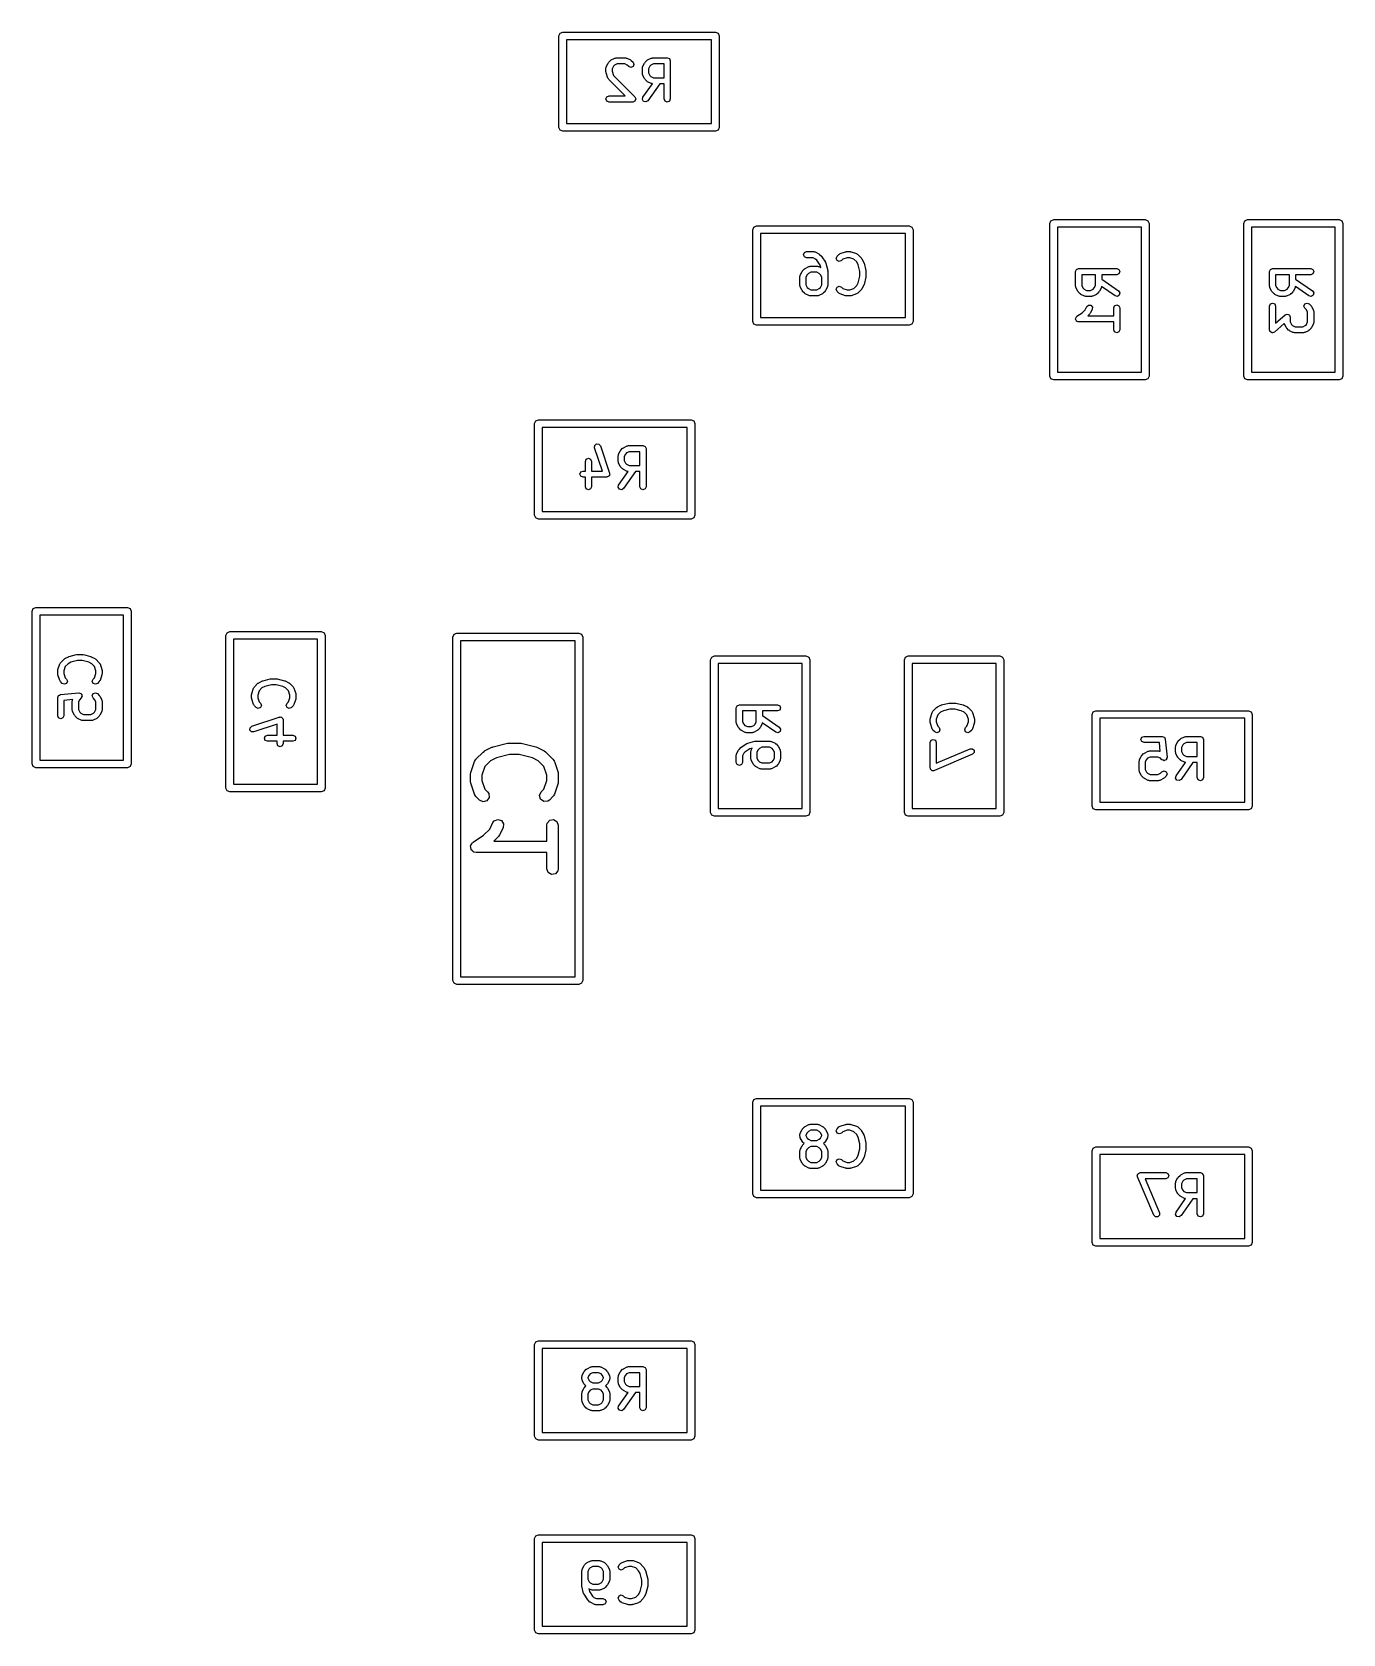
# Model space of a CAD drawing. Extents: x 1.649 to 2.326, y 0.324 to 1.151.
import ezdxf

# ---------------------------------------------------------------- set-up
doc = ezdxf.new("R2010")
doc.units = 0
doc.header["$MEASUREMENT"] = 0
doc.layers.add('BLACK', color=7, linetype='CONTINUOUS')

msp = doc.modelspace()

# ---------------------------------------------------------------- linework, layer by layer
at = {"layer": 'BLACK', "linetype": 'CONTINUOUS'}
for p, q in [((1.92116, 1.14862), (1.92174, 1.15001)), ((1.92116, 1.10138), (1.92116, 1.14862)), ((1.92174, 1.15001), (1.92313, 1.15059)), ((1.92313, 1.15059), (2.00187, 1.15059)), ((2.00187, 1.15059), (2.00326, 1.15001)), ((2.00326, 1.15001), (2.00384, 1.14862)), ((2.00384, 1.14862), (2.00384, 1.10138)), ((1.9251, 1.14665), (1.9251, 1.10335)), ((1.9999, 1.14665), (1.9251, 1.14665)), ((1.9999, 1.10335), (1.9999, 1.14665)), ((1.94546, 1.13199), (1.9456, 1.13233)), ((1.94546, 1.13012), (1.94546, 1.13199)), ((1.9456, 1.13233), (1.94562, 1.1327)), ((1.94562, 1.1327), (1.94656, 1.13457)), ((1.94656, 1.13457), (1.94676, 1.13474)), ((1.94676, 1.13474), (1.94686, 1.13498)), ((1.94686, 1.13498), (1.94779, 1.13592)), ((1.94779, 1.13592), (1.94803, 1.13602)), ((1.94803, 1.13602), (1.9482, 1.13621)), ((1.9482, 1.13621), (1.95008, 1.13715)), ((1.94926, 1.13293), (1.94861, 1.13162)), ((1.94984, 1.13351), (1.94926, 1.13293)), ((1.95115, 1.13417), (1.94984, 1.13351)), ((1.95008, 1.13715), (1.95044, 1.13718)), ((1.95044, 1.13718), (1.95078, 1.13732)), ((1.95078, 1.13732), (1.95547, 1.13732)), ((1.9551, 1.13417), (1.95115, 1.13417)), ((1.95641, 1.13351), (1.9551, 1.13417)), ((1.95547, 1.13732), (1.95581, 1.13718)), ((1.95581, 1.13718), (1.95617, 1.13715)), ((1.95617, 1.13715), (1.95805, 1.13621)), ((1.95717, 1.13275), (1.95641, 1.13351)), ((1.95828, 1.13229), (1.95717, 1.13275)), ((1.95805, 1.13621), (1.95822, 1.13602)), ((1.95822, 1.13602), (1.95846, 1.13592)), ((1.9594, 1.13275), (1.95828, 1.13229)), ((1.95846, 1.13592), (1.9594, 1.13498)), ((1.9594, 1.13498), (1.95986, 1.13387)), ((1.95986, 1.13387), (1.9594, 1.13275)), ((1.96421, 1.13199), (1.96435, 1.13233)), ((1.96421, 1.12918), (1.96421, 1.13199)), ((1.96435, 1.13233), (1.96437, 1.1327)), ((1.96437, 1.1327), (1.96531, 1.13457)), ((1.96531, 1.13457), (1.96551, 1.13474)), ((1.96551, 1.13474), (1.9656, 1.13498)), ((1.9656, 1.13498), (1.96654, 1.13592)), ((1.96654, 1.13592), (1.96678, 1.13602)), ((1.96678, 1.13602), (1.96695, 1.13621)), ((1.96695, 1.13621), (1.96883, 1.13715)), ((1.96801, 1.13293), (1.96736, 1.13162)), ((1.96859, 1.13351), (1.96801, 1.13293)), ((1.9699, 1.13417), (1.96859, 1.13351)), ((1.96883, 1.13715), (1.96919, 1.13718)), ((1.96919, 1.13718), (1.96953, 1.13732)), ((1.96953, 1.13732), (1.97703, 1.13732)), ((1.97545, 1.13417), (1.9699, 1.13417)), ((1.97545, 1.12701), (1.97545, 1.13417)), ((1.97703, 1.13732), (1.97814, 1.13686)), ((1.97814, 1.13686), (1.9786, 1.13574)), ((1.9786, 1.13574), (1.9786, 1.11606)), ((1.94556, 1.12988), (1.94546, 1.13012)), ((1.94554, 1.12962), (1.94556, 1.12988)), ((1.94648, 1.12681), (1.94554, 1.12962)), ((1.94672, 1.12653), (1.94648, 1.12681)), ((1.94686, 1.12619), (1.94672, 1.12653)), ((1.95542, 1.11763), (1.94686, 1.12619)), ((1.94861, 1.13162), (1.94861, 1.13037)), ((1.94861, 1.13037), (1.94935, 1.12816)), ((1.94935, 1.12816), (1.96033, 1.11717)), ((1.96435, 1.12884), (1.96421, 1.12918)), ((1.96437, 1.12848), (1.96435, 1.12884)), ((1.96531, 1.1266), (1.96437, 1.12848)), ((1.96449, 1.11696), (1.96937, 1.12392)), ((1.96551, 1.12643), (1.96531, 1.1266)), ((1.9656, 1.12619), (1.96551, 1.12643)), ((1.96654, 1.12525), (1.9656, 1.12619)), ((1.96678, 1.12516), (1.96654, 1.12525)), ((1.96695, 1.12496), (1.96678, 1.12516)), ((1.96883, 1.12402), (1.96695, 1.12496)), ((1.97316, 1.12386), (1.96707, 1.11515)), ((1.96736, 1.13162), (1.96736, 1.12955)), ((1.96736, 1.12955), (1.96801, 1.12824)), ((1.96801, 1.12824), (1.96859, 1.12766)), ((1.96859, 1.12766), (1.9699, 1.12701)), ((1.96919, 1.124), (1.96883, 1.12402)), ((1.96937, 1.12392), (1.96919, 1.124)), ((1.9699, 1.12701), (1.97545, 1.12701)), ((1.97545, 1.12386), (1.97316, 1.12386)), ((1.97545, 1.11606), (1.97545, 1.12386)), ((1.94546, 1.11606), (1.94592, 1.11717)), ((1.94592, 1.11494), (1.94546, 1.11606)), ((1.94592, 1.11717), (1.94703, 1.11763)), ((1.94703, 1.11763), (1.95542, 1.11763)), ((1.96033, 1.11717), (1.96079, 1.11606)), ((1.96079, 1.11606), (1.96033, 1.11494)), ((1.96423, 1.11578), (1.96449, 1.11696)), ((1.96488, 1.11477), (1.96423, 1.11578)), ((1.97592, 1.11494), (1.97545, 1.11606)), ((1.9786, 1.11606), (1.97814, 1.11494)), ((1.94703, 1.11448), (1.94592, 1.11494)), ((1.95922, 1.11448), (1.94703, 1.11448)), ((1.96033, 1.11494), (1.95922, 1.11448)), ((1.96605, 1.11451), (1.96488, 1.11477)), ((1.96707, 1.11515), (1.96605, 1.11451)), ((1.97703, 1.11448), (1.97592, 1.11494)), ((1.97814, 1.11494), (1.97703, 1.11448)), ((1.92174, 1.09999), (1.92116, 1.10138)), ((1.92313, 1.09941), (1.92174, 1.09999)), ((2.00187, 1.09941), (1.92313, 1.09941)), ((1.9251, 1.10335), (1.9999, 1.10335)), ((2.00326, 1.09999), (2.00187, 1.09941)), ((2.00384, 1.10138), (2.00326, 1.09999)), ((2.02116, 1.04862), (2.02174, 1.05001)), ((2.02174, 1.05001), (2.02313, 1.05059)), ((2.02313, 1.05059), (2.10187, 1.05059)), ((2.10187, 1.05059), (2.10326, 1.05001)), ((2.10326, 1.05001), (2.10384, 1.04862)), ((2.17441, 1.05187), (2.17499, 1.05326)), ((2.17441, 0.97313), (2.17441, 1.05187)), ((2.17499, 1.05326), (2.17638, 1.05384)), ((2.17638, 1.05384), (2.22362, 1.05384)), ((2.17835, 1.0499), (2.17835, 0.9751)), ((2.22165, 1.0499), (2.17835, 1.0499)), ((2.22165, 0.9751), (2.22165, 1.0499)), ((2.22362, 1.05384), (2.22501, 1.05326)), ((2.22501, 1.05326), (2.22559, 1.05187)), ((2.22559, 1.05187), (2.22559, 0.97313)), ((2.27441, 1.05187), (2.27499, 1.05326)), ((2.27441, 0.97313), (2.27441, 1.05187)), ((2.27499, 1.05326), (2.27638, 1.05384)), ((2.27638, 1.05384), (2.32362, 1.05384)), ((2.27835, 1.0499), (2.27835, 0.9751)), ((2.32165, 1.0499), (2.27835, 1.0499)), ((2.32165, 0.9751), (2.32165, 1.0499)), ((2.32362, 1.05384), (2.32501, 1.05326)), ((2.32501, 1.05326), (2.32559, 1.05187)), ((2.32559, 1.05187), (2.32559, 0.97313)), ((2.02116, 1.00138), (2.02116, 1.04862)), ((2.0251, 1.04665), (2.0251, 1.00335)), ((2.0999, 1.04665), (2.0251, 1.04665)), ((2.0999, 1.00335), (2.0999, 1.04665)), ((2.10384, 1.04862), (2.10384, 1.00138)), ((2.04733, 1.03574), (2.04779, 1.03686)), ((2.04779, 1.03463), (2.04733, 1.03574)), ((2.04779, 1.03686), (2.04891, 1.03732)), ((2.04891, 1.03417), (2.04779, 1.03463)), ((2.04891, 1.03732), (2.05266, 1.03732)), ((2.05229, 1.03417), (2.04891, 1.03417)), ((2.0536, 1.03351), (2.05229, 1.03417)), ((2.05266, 1.03732), (2.053, 1.03718)), ((2.053, 1.03718), (2.05336, 1.03715)), ((2.05336, 1.03715), (2.05524, 1.03621)), ((2.05425, 1.03286), (2.0536, 1.03351)), ((2.05588, 1.03041), (2.05425, 1.03286)), ((2.05524, 1.03621), (2.05541, 1.03602)), ((2.05541, 1.03602), (2.05565, 1.03592)), ((2.05565, 1.03592), (2.05658, 1.03498)), ((2.05658, 1.03498), (2.05665, 1.03483)), ((2.05665, 1.03483), (2.05678, 1.03474)), ((2.05678, 1.03474), (2.05865, 1.03193)), ((2.06421, 1.03387), (2.06467, 1.03498)), ((2.06467, 1.03275), (2.06421, 1.03387)), ((2.06467, 1.03498), (2.0656, 1.03592)), ((2.06578, 1.03229), (2.06467, 1.03275)), ((2.0656, 1.03592), (2.06594, 1.03606)), ((2.06689, 1.03275), (2.06578, 1.03229)), ((2.06594, 1.03606), (2.06622, 1.0363)), ((2.06622, 1.0363), (2.06903, 1.03724)), ((2.06757, 1.03343), (2.06689, 1.03275)), ((2.06979, 1.03417), (2.06757, 1.03343)), ((2.06903, 1.03724), (2.06929, 1.03722)), ((2.06929, 1.03722), (2.06953, 1.03732)), ((2.06953, 1.03732), (2.07141, 1.03732)), ((2.07115, 1.03417), (2.06979, 1.03417)), ((2.07337, 1.03343), (2.07115, 1.03417)), ((2.07141, 1.03732), (2.07164, 1.03722)), ((2.07164, 1.03722), (2.0719, 1.03724)), ((2.0719, 1.03724), (2.07472, 1.0363)), ((2.0748, 1.032), (2.07337, 1.03343)), ((2.07472, 1.0363), (2.07499, 1.03606)), ((2.07499, 1.03606), (2.07533, 1.03592)), ((2.07533, 1.03592), (2.07721, 1.03404)), ((2.07721, 1.03404), (2.0773, 1.0338)), ((2.0773, 1.0338), (2.0775, 1.03363)), ((2.0775, 1.03363), (2.07844, 1.03176)), ((2.04546, 1.02449), (2.0456, 1.02483)), ((2.04546, 1.01981), (2.04546, 1.02449)), ((2.0456, 1.02483), (2.04562, 1.0252)), ((2.04562, 1.0252), (2.04656, 1.02707)), ((2.04656, 1.02707), (2.04676, 1.02724)), ((2.04676, 1.02724), (2.04686, 1.02748)), ((2.04686, 1.02748), (2.04779, 1.02842)), ((2.04779, 1.02842), (2.04803, 1.02852)), ((2.04803, 1.02852), (2.0482, 1.02871)), ((2.0482, 1.02871), (2.05008, 1.02965)), ((2.04926, 1.02544), (2.04861, 1.02412)), ((2.04984, 1.02601), (2.04926, 1.02544)), ((2.05115, 1.02667), (2.04984, 1.02601)), ((2.05008, 1.02965), (2.05044, 1.02968)), ((2.05044, 1.02968), (2.05078, 1.02982)), ((2.05078, 1.02982), (2.05453, 1.02982)), ((2.05416, 1.02667), (2.05115, 1.02667)), ((2.05547, 1.02601), (2.05416, 1.02667)), ((2.05453, 1.02982), (2.05487, 1.02968)), ((2.05487, 1.02968), (2.05524, 1.02965)), ((2.05524, 1.02965), (2.05619, 1.02917)), ((2.05605, 1.02544), (2.05547, 1.02601)), ((2.05619, 1.02917), (2.05588, 1.03041)), ((2.05671, 1.02412), (2.05605, 1.02544)), ((2.05865, 1.03193), (2.05871, 1.03166)), ((2.05871, 1.03166), (2.05887, 1.03144)), ((2.05887, 1.03144), (2.05981, 1.02769)), ((2.05981, 1.02769), (2.05978, 1.02749)), ((2.05978, 1.02749), (2.05986, 1.02731)), ((2.05986, 1.02731), (2.05986, 1.01981)), ((2.07554, 1.03051), (2.0748, 1.032)), ((2.07639, 1.02711), (2.07554, 1.03051)), ((2.07554, 1.02129), (2.07639, 1.02469)), ((2.07639, 1.02469), (2.07639, 1.02711)), ((2.07844, 1.03176), (2.07845, 1.03158)), ((2.07845, 1.03158), (2.07856, 1.03144)), ((2.07856, 1.03144), (2.07949, 1.02769)), ((2.07949, 1.02769), (2.07947, 1.02749)), ((2.07947, 1.02749), (2.07954, 1.02731)), ((2.07954, 1.02449), (2.07947, 1.02431)), ((2.07954, 1.02731), (2.07954, 1.02449)), ((2.18768, 1.02703), (2.18814, 1.02814)), ((2.18768, 1.01953), (2.18768, 1.02703)), ((2.18814, 1.02814), (2.18926, 1.0286)), ((2.18926, 1.0286), (2.20894, 1.0286)), ((2.19799, 1.02545), (2.19083, 1.02545)), ((2.19083, 1.02545), (2.19083, 1.0199)), ((2.19799, 1.0199), (2.19799, 1.02545)), ((2.20894, 1.02545), (2.20114, 1.02545)), ((2.20114, 1.02545), (2.20114, 1.02316)), ((2.20894, 1.0286), (2.21006, 1.02814)), ((2.21006, 1.02592), (2.20894, 1.02545)), ((2.21006, 1.02814), (2.21052, 1.02703)), ((2.21052, 1.02703), (2.21006, 1.02592)), ((2.28768, 1.02703), (2.28814, 1.02814)), ((2.28768, 1.01953), (2.28768, 1.02703)), ((2.28814, 1.02814), (2.28926, 1.0286)), ((2.28926, 1.0286), (2.30894, 1.0286)), ((2.29799, 1.02545), (2.29083, 1.02545)), ((2.29083, 1.02545), (2.29083, 1.0199)), ((2.29799, 1.0199), (2.29799, 1.02545)), ((2.30894, 1.02545), (2.30114, 1.02545)), ((2.30114, 1.02545), (2.30114, 1.02316)), ((2.30894, 1.0286), (2.31006, 1.02814)), ((2.31006, 1.02592), (2.30894, 1.02545)), ((2.31006, 1.02814), (2.31052, 1.02703)), ((2.31052, 1.02703), (2.31006, 1.02592)), ((2.0456, 1.01947), (2.04546, 1.01981)), ((2.04562, 1.0191), (2.0456, 1.01947)), ((2.04656, 1.01723), (2.04562, 1.0191)), ((2.04676, 1.01706), (2.04656, 1.01723)), ((2.04686, 1.01682), (2.04676, 1.01706)), ((2.04779, 1.01588), (2.04686, 1.01682)), ((2.04861, 1.02412), (2.04861, 1.02018)), ((2.04861, 1.02018), (2.04926, 1.01886)), ((2.04926, 1.01886), (2.04984, 1.01829)), ((2.04984, 1.01829), (2.05115, 1.01763)), ((2.05115, 1.01763), (2.05416, 1.01763)), ((2.05416, 1.01763), (2.05547, 1.01829)), ((2.05547, 1.01829), (2.05605, 1.01886)), ((2.05605, 1.01886), (2.05671, 1.02018)), ((2.05671, 1.02018), (2.05671, 1.02412)), ((2.05846, 1.01682), (2.05752, 1.01588)), ((2.05856, 1.01706), (2.05846, 1.01682)), ((2.05875, 1.01723), (2.05856, 1.01706)), ((2.05969, 1.0191), (2.05875, 1.01723)), ((2.05972, 1.01947), (2.05969, 1.0191)), ((2.05986, 1.01981), (2.05972, 1.01947)), ((2.06421, 1.01793), (2.06467, 1.01905)), ((2.06467, 1.01682), (2.06421, 1.01793)), ((2.06467, 1.01905), (2.06578, 1.01951)), ((2.0656, 1.01588), (2.06467, 1.01682)), ((2.06578, 1.01951), (2.06689, 1.01905)), ((2.06689, 1.01905), (2.06757, 1.01837)), ((2.06757, 1.01837), (2.06979, 1.01763)), ((2.06979, 1.01763), (2.07115, 1.01763)), ((2.07115, 1.01763), (2.07337, 1.01837)), ((2.07337, 1.01837), (2.0748, 1.0198)), ((2.0748, 1.0198), (2.07554, 1.02129)), ((2.07721, 1.01776), (2.07533, 1.01588)), ((2.0773, 1.018), (2.07721, 1.01776)), ((2.0775, 1.01816), (2.0773, 1.018)), ((2.07844, 1.02004), (2.0775, 1.01816)), ((2.07845, 1.02022), (2.07844, 1.02004)), ((2.07856, 1.02036), (2.07845, 1.02022)), ((2.07949, 1.02411), (2.07856, 1.02036)), ((2.07947, 1.02431), (2.07949, 1.02411)), ((2.18782, 1.01919), (2.18768, 1.01953)), ((2.18785, 1.01883), (2.18782, 1.01919)), ((2.18879, 1.01695), (2.18785, 1.01883)), ((2.18898, 1.01678), (2.18879, 1.01695)), ((2.18908, 1.01654), (2.18898, 1.01678)), ((2.19002, 1.0156), (2.18908, 1.01654)), ((2.19083, 1.0199), (2.19149, 1.01859)), ((2.19149, 1.01859), (2.19207, 1.01801)), ((2.19207, 1.01801), (2.19338, 1.01736)), ((2.19338, 1.01736), (2.19545, 1.01736)), ((2.19545, 1.01736), (2.19676, 1.01801)), ((2.19676, 1.01801), (2.19734, 1.01859)), ((2.19734, 1.01859), (2.19799, 1.0199)), ((2.19975, 1.01654), (2.19881, 1.0156)), ((2.19984, 1.01678), (2.19975, 1.01654)), ((2.20004, 1.01695), (2.19984, 1.01678)), ((2.20098, 1.01883), (2.20004, 1.01695)), ((2.201, 1.01919), (2.20098, 1.01883)), ((2.20108, 1.01937), (2.201, 1.01919)), ((2.20804, 1.01449), (2.20108, 1.01937)), ((2.20114, 1.02316), (2.20985, 1.01707)), ((2.20985, 1.01707), (2.21049, 1.01605)), ((2.28782, 1.01919), (2.28768, 1.01953)), ((2.28785, 1.01883), (2.28782, 1.01919)), ((2.28879, 1.01695), (2.28785, 1.01883)), ((2.28898, 1.01678), (2.28879, 1.01695)), ((2.28908, 1.01654), (2.28898, 1.01678)), ((2.29002, 1.0156), (2.28908, 1.01654)), ((2.29083, 1.0199), (2.29149, 1.01859)), ((2.29149, 1.01859), (2.29207, 1.01801)), ((2.29207, 1.01801), (2.29338, 1.01736)), ((2.29338, 1.01736), (2.29545, 1.01736)), ((2.29545, 1.01736), (2.29676, 1.01801)), ((2.29676, 1.01801), (2.29734, 1.01859)), ((2.29734, 1.01859), (2.29799, 1.0199)), ((2.29975, 1.01654), (2.29881, 1.0156)), ((2.29984, 1.01678), (2.29975, 1.01654)), ((2.30004, 1.01695), (2.29984, 1.01678)), ((2.30098, 1.01883), (2.30004, 1.01695)), ((2.301, 1.01919), (2.30098, 1.01883)), ((2.30108, 1.01937), (2.301, 1.01919)), ((2.30804, 1.01449), (2.30108, 1.01937)), ((2.30114, 1.02316), (2.30985, 1.01707)), ((2.30985, 1.01707), (2.31049, 1.01605)), ((2.04803, 1.01578), (2.04779, 1.01588)), ((2.0482, 1.01559), (2.04803, 1.01578)), ((2.05008, 1.01465), (2.0482, 1.01559)), ((2.05044, 1.01462), (2.05008, 1.01465)), ((2.05078, 1.01448), (2.05044, 1.01462)), ((2.05453, 1.01448), (2.05078, 1.01448)), ((2.05487, 1.01462), (2.05453, 1.01448)), ((2.05524, 1.01465), (2.05487, 1.01462)), ((2.05711, 1.01559), (2.05524, 1.01465)), ((2.05728, 1.01578), (2.05711, 1.01559)), ((2.05752, 1.01588), (2.05728, 1.01578)), ((2.06594, 1.01574), (2.0656, 1.01588)), ((2.06622, 1.0155), (2.06594, 1.01574)), ((2.06903, 1.01456), (2.06622, 1.0155)), ((2.06929, 1.01458), (2.06903, 1.01456)), ((2.06953, 1.01448), (2.06929, 1.01458)), ((2.07141, 1.01448), (2.06953, 1.01448)), ((2.07164, 1.01458), (2.07141, 1.01448)), ((2.0719, 1.01456), (2.07164, 1.01458)), ((2.07472, 1.0155), (2.0719, 1.01456)), ((2.07499, 1.01574), (2.07472, 1.0155)), ((2.07533, 1.01588), (2.07499, 1.01574)), ((2.19026, 1.01551), (2.19002, 1.0156)), ((2.19043, 1.01531), (2.19026, 1.01551)), ((2.1923, 1.01437), (2.19043, 1.01531)), ((2.19267, 1.01435), (2.1923, 1.01437)), ((2.19265, 1.00734), (2.19347, 1.00899)), ((2.19301, 1.01421), (2.19267, 1.01435)), ((2.19582, 1.01421), (2.19301, 1.01421)), ((2.19347, 1.00899), (2.19438, 1.00978)), ((2.19438, 1.00978), (2.19559, 1.00969)), ((2.19559, 1.00969), (2.19638, 1.00878)), ((2.19616, 1.01435), (2.19582, 1.01421)), ((2.19652, 1.01437), (2.19616, 1.01435)), ((2.19638, 1.00878), (2.19629, 1.00758)), ((2.1984, 1.01531), (2.19652, 1.01437)), ((2.19857, 1.01551), (2.1984, 1.01531)), ((2.19881, 1.0156), (2.19857, 1.01551)), ((2.20737, 1.00828), (2.20783, 1.0094)), ((2.20737, 1.00423), (2.20737, 1.00828)), ((2.20783, 1.0094), (2.20894, 1.00986)), ((2.20922, 1.01423), (2.20804, 1.01449)), ((2.20894, 1.00986), (2.21006, 1.0094)), ((2.21023, 1.01488), (2.20922, 1.01423)), ((2.21006, 1.0094), (2.21052, 1.00828)), ((2.21049, 1.01605), (2.21023, 1.01488)), ((2.21052, 1.00828), (2.21052, 0.99703)), ((2.28768, 1.00922), (2.28814, 1.01033)), ((2.28768, 0.99703), (2.28768, 1.00922)), ((2.28814, 1.01033), (2.28926, 1.01079)), ((2.28926, 1.01079), (2.29037, 1.01033)), ((2.29026, 1.01551), (2.29002, 1.0156)), ((2.29043, 1.01531), (2.29026, 1.01551)), ((2.29037, 1.01033), (2.29083, 1.00922)), ((2.2923, 1.01437), (2.29043, 1.01531)), ((2.29083, 1.00922), (2.29083, 1.0005)), ((2.29267, 1.01435), (2.2923, 1.01437)), ((2.29301, 1.01421), (2.29267, 1.01435)), ((2.29582, 1.01421), (2.29301, 1.01421)), ((2.29616, 1.01435), (2.29582, 1.01421)), ((2.29652, 1.01437), (2.29616, 1.01435)), ((2.2984, 1.01531), (2.29652, 1.01437)), ((2.29857, 1.01551), (2.2984, 1.01531)), ((2.29881, 1.0156), (2.29857, 1.01551)), ((2.30549, 1.00922), (2.30595, 1.01033)), ((2.30595, 1.00811), (2.30549, 1.00922)), ((2.30595, 1.01033), (2.30707, 1.01079)), ((2.30671, 1.00735), (2.30595, 1.00811)), ((2.30707, 1.01079), (2.30818, 1.01033)), ((2.30922, 1.01423), (2.30804, 1.01449)), ((2.30818, 1.01033), (2.30912, 1.0094)), ((2.30912, 1.0094), (2.30922, 1.00916)), ((2.31023, 1.01488), (2.30922, 1.01423)), ((2.30922, 1.00916), (2.30941, 1.00899)), ((2.30941, 1.00899), (2.31035, 1.00711)), ((2.31049, 1.01605), (2.31023, 1.01488)), ((2.02174, 0.99999), (2.02116, 1.00138)), ((2.02313, 0.99941), (2.02174, 0.99999)), ((2.0251, 1.00335), (2.0999, 1.00335)), ((2.10326, 0.99999), (2.10187, 0.99941)), ((2.10384, 1.00138), (2.10326, 0.99999)), ((2.18768, 1.00266), (2.18775, 1.00281)), ((2.18786, 1.00223), (2.18768, 1.00266)), ((2.18771, 1.00297), (2.18797, 1.00335)), ((2.18775, 1.00281), (2.18771, 1.00297)), ((2.18795, 1.00178), (2.18786, 1.00223)), ((2.18808, 1.00169), (2.18795, 1.00178)), ((2.18797, 1.00335), (2.18814, 1.00377)), ((2.18814, 1.00154), (2.18808, 1.00169)), ((2.18814, 1.00377), (2.18829, 1.00383)), ((2.18857, 1.00137), (2.18814, 1.00154)), ((2.18829, 1.00383), (2.18838, 1.00397)), ((2.18838, 1.00397), (2.19107, 1.00576)), ((2.18895, 1.00111), (2.18857, 1.00137)), ((2.18911, 1.00114), (2.18895, 1.00111)), ((2.18926, 1.00108), (2.18911, 1.00114)), ((2.20737, 1.00108), (2.18926, 1.00108)), ((2.19107, 1.00576), (2.19265, 1.00734)), ((2.19506, 1.00529), (2.194, 1.00423)), ((2.194, 1.00423), (2.20737, 1.00423)), ((2.19516, 1.00553), (2.19506, 1.00529)), ((2.19535, 1.0057), (2.19516, 1.00553)), ((2.19629, 1.00758), (2.19535, 1.0057)), ((2.20737, 0.99703), (2.20737, 1.00108)), ((2.29534, 1.00026), (2.29029, 0.99585)), ((2.29083, 1.0005), (2.29572, 1.00478)), ((2.29535, 1.00008), (2.29534, 1.00026)), ((2.29629, 0.9982), (2.29535, 1.00008)), ((2.29572, 1.00478), (2.29624, 1.00496)), ((2.29624, 1.00496), (2.29676, 1.00517)), ((2.29676, 1.00517), (2.29681, 1.00515)), ((2.29681, 1.00515), (2.29686, 1.00517)), ((2.29686, 1.00517), (2.29736, 1.00492)), ((2.29736, 1.00492), (2.29787, 1.00471)), ((2.29787, 1.00471), (2.29789, 1.00466)), ((2.29789, 1.00466), (2.29794, 1.00463)), ((2.29794, 1.00463), (2.29812, 1.00411)), ((2.29812, 1.00411), (2.29833, 1.00359)), ((2.29833, 1.00359), (2.29833, 1.00115)), ((2.29833, 1.00115), (2.29899, 0.99984)), ((2.29899, 0.99984), (2.29956, 0.99926)), ((2.30614, 0.99926), (2.30671, 0.99984)), ((2.30737, 1.00604), (2.30671, 1.00735)), ((2.30671, 0.99984), (2.30737, 1.00115)), ((2.30737, 1.00115), (2.30737, 1.00604)), ((2.31035, 1.00008), (2.30941, 0.9982)), ((2.31035, 1.00711), (2.31038, 1.00675)), ((2.31038, 1.00044), (2.31035, 1.00008)), ((2.31038, 1.00675), (2.31052, 1.00641)), ((2.31052, 1.00078), (2.31038, 1.00044)), ((2.31052, 1.00641), (2.31052, 1.00078)), ((2.10187, 0.99941), (2.02313, 0.99941)), ((2.20783, 0.99592), (2.20737, 0.99703)), ((2.20894, 0.99546), (2.20783, 0.99592)), ((2.21006, 0.99592), (2.20894, 0.99546)), ((2.21052, 0.99703), (2.21006, 0.99592)), ((2.2879, 0.99652), (2.28768, 0.99703)), ((2.28807, 0.996), (2.2879, 0.99652)), ((2.28812, 0.99597), (2.28807, 0.996)), ((2.28814, 0.99592), (2.28812, 0.99597)), ((2.28866, 0.99571), (2.28814, 0.99592)), ((2.28915, 0.99546), (2.28866, 0.99571)), ((2.28921, 0.99548), (2.28915, 0.99546)), ((2.28926, 0.99546), (2.28921, 0.99548)), ((2.28977, 0.99567), (2.28926, 0.99546)), ((2.29029, 0.99585), (2.28977, 0.99567)), ((2.29648, 0.99803), (2.29629, 0.9982)), ((2.29658, 0.99779), (2.29648, 0.99803)), ((2.29752, 0.99686), (2.29658, 0.99779)), ((2.29776, 0.99676), (2.29752, 0.99686)), ((2.29793, 0.99656), (2.29776, 0.99676)), ((2.2998, 0.99562), (2.29793, 0.99656)), ((2.29956, 0.99926), (2.30088, 0.99861)), ((2.30017, 0.9956), (2.2998, 0.99562)), ((2.30051, 0.99546), (2.30017, 0.9956)), ((2.30519, 0.99546), (2.30051, 0.99546)), ((2.30088, 0.99861), (2.30482, 0.99861)), ((2.30482, 0.99861), (2.30614, 0.99926)), ((2.30553, 0.9956), (2.30519, 0.99546)), ((2.3059, 0.99562), (2.30553, 0.9956)), ((2.30777, 0.99656), (2.3059, 0.99562)), ((2.30794, 0.99676), (2.30777, 0.99656)), ((2.30818, 0.99686), (2.30794, 0.99676)), ((2.30912, 0.99779), (2.30818, 0.99686)), ((2.30922, 0.99803), (2.30912, 0.99779)), ((2.30941, 0.9982), (2.30922, 0.99803)), ((2.17835, 0.9751), (2.22165, 0.9751)), ((2.27835, 0.9751), (2.32165, 0.9751)), ((2.17499, 0.97174), (2.17441, 0.97313)), ((2.17638, 0.97116), (2.17499, 0.97174)), ((2.22362, 0.97116), (2.17638, 0.97116)), ((2.22501, 0.97174), (2.22362, 0.97116)), ((2.22559, 0.97313), (2.22501, 0.97174)), ((2.27499, 0.97174), (2.27441, 0.97313)), ((2.27638, 0.97116), (2.27499, 0.97174)), ((2.32362, 0.97116), (2.27638, 0.97116)), ((2.32501, 0.97174), (2.32362, 0.97116)), ((2.32559, 0.97313), (2.32501, 0.97174)), ((1.90924, 0.95001), (1.91063, 0.95059)), ((1.91063, 0.95059), (1.98937, 0.95059)), ((1.98937, 0.95059), (1.99076, 0.95001)), ((1.90866, 0.94862), (1.90924, 0.95001)), ((1.90866, 0.90138), (1.90866, 0.94862)), ((1.9126, 0.94665), (1.9126, 0.90335)), ((1.9874, 0.94665), (1.9126, 0.94665)), ((1.9874, 0.90335), (1.9874, 0.94665)), ((1.99076, 0.95001), (1.99134, 0.94862)), ((1.99134, 0.94862), (1.99134, 0.90138)), ((1.9396, 0.93618), (1.93969, 0.93738)), ((1.9436, 0.92419), (1.9396, 0.93618)), ((1.93969, 0.93738), (1.9406, 0.93817)), ((1.9406, 0.93817), (1.9418, 0.93809)), ((1.9418, 0.93809), (1.94259, 0.93718)), ((1.94259, 0.93718), (1.94728, 0.92312)), ((1.95187, 0.9327), (1.95281, 0.93457)), ((1.95281, 0.93457), (1.95301, 0.93474)), ((1.95301, 0.93474), (1.9531, 0.93498)), ((1.9531, 0.93498), (1.95404, 0.93592)), ((1.95404, 0.93592), (1.95428, 0.93602)), ((1.95428, 0.93602), (1.95445, 0.93621)), ((1.95445, 0.93621), (1.95633, 0.93715)), ((1.9574, 0.93417), (1.95609, 0.93351)), ((1.95633, 0.93715), (1.95669, 0.93718)), ((1.95669, 0.93718), (1.95703, 0.93732)), ((1.95703, 0.93732), (1.96453, 0.93732)), ((1.96295, 0.93417), (1.9574, 0.93417)), ((1.96295, 0.92701), (1.96295, 0.93417)), ((1.96453, 0.93732), (1.96564, 0.93686)), ((1.96564, 0.93686), (1.9661, 0.93574)), ((1.9661, 0.93574), (1.9661, 0.91606)), ((1.93483, 0.92918), (1.93529, 0.93029)), ((1.93483, 0.92419), (1.93483, 0.92918)), ((1.93529, 0.93029), (1.93641, 0.93076)), ((1.93641, 0.93076), (1.93752, 0.93029)), ((1.93752, 0.93029), (1.93798, 0.92918)), ((1.93798, 0.92918), (1.93798, 0.92419)), ((1.95171, 0.93199), (1.95185, 0.93233)), ((1.95171, 0.92918), (1.95171, 0.93199)), ((1.95185, 0.92884), (1.95171, 0.92918)), ((1.95185, 0.93233), (1.95187, 0.9327)), ((1.95187, 0.92848), (1.95185, 0.92884)), ((1.95281, 0.9266), (1.95187, 0.92848)), ((1.95301, 0.92643), (1.95281, 0.9266)), ((1.9531, 0.92619), (1.95301, 0.92643)), ((1.95404, 0.92525), (1.9531, 0.92619)), ((1.95551, 0.93293), (1.95486, 0.93162)), ((1.95486, 0.93162), (1.95486, 0.92955)), ((1.95486, 0.92955), (1.95551, 0.92824)), ((1.95609, 0.93351), (1.95551, 0.93293)), ((1.95551, 0.92824), (1.95609, 0.92766)), ((1.95609, 0.92766), (1.9574, 0.92701)), ((1.9574, 0.92701), (1.96295, 0.92701)), ((1.93202, 0.92262), (1.93248, 0.92373)), ((1.93248, 0.92151), (1.93202, 0.92262)), ((1.93248, 0.92373), (1.9336, 0.92419)), ((1.9336, 0.92104), (1.93248, 0.92151)), ((1.9336, 0.92419), (1.93483, 0.92419)), ((1.93483, 0.92104), (1.9336, 0.92104)), ((1.93483, 0.91606), (1.93483, 0.92104)), ((1.93798, 0.92419), (1.9436, 0.92419)), ((1.94578, 0.92104), (1.93798, 0.92104)), ((1.93798, 0.92104), (1.93798, 0.91606)), ((1.94602, 0.92114), (1.94578, 0.92104)), ((1.94628, 0.92112), (1.94602, 0.92114)), ((1.94656, 0.92136), (1.94628, 0.92112)), ((1.9469, 0.92151), (1.94656, 0.92136)), ((1.94699, 0.92174), (1.9469, 0.92151)), ((1.94719, 0.92191), (1.94699, 0.92174)), ((1.94722, 0.92228), (1.94719, 0.92191)), ((1.94736, 0.92262), (1.94722, 0.92228)), ((1.94728, 0.92312), (1.94726, 0.92286)), ((1.94726, 0.92286), (1.94736, 0.92262)), ((1.95199, 0.91696), (1.95687, 0.92392)), ((1.95428, 0.92516), (1.95404, 0.92525)), ((1.95445, 0.92496), (1.95428, 0.92516)), ((1.95633, 0.92402), (1.95445, 0.92496)), ((1.96066, 0.92386), (1.95457, 0.91515)), ((1.95669, 0.924), (1.95633, 0.92402)), ((1.95687, 0.92392), (1.95669, 0.924)), ((1.96295, 0.92386), (1.96066, 0.92386)), ((1.96295, 0.91606), (1.96295, 0.92386)), ((1.93529, 0.91494), (1.93483, 0.91606)), ((1.93641, 0.91448), (1.93529, 0.91494)), ((1.93752, 0.91494), (1.93641, 0.91448)), ((1.93798, 0.91606), (1.93752, 0.91494)), ((1.95173, 0.91578), (1.95199, 0.91696)), ((1.95238, 0.91477), (1.95173, 0.91578)), ((1.95355, 0.91451), (1.95238, 0.91477)), ((1.95457, 0.91515), (1.95355, 0.91451)), ((1.96342, 0.91494), (1.96295, 0.91606)), ((1.96453, 0.91448), (1.96342, 0.91494)), ((1.96564, 0.91494), (1.96453, 0.91448)), ((1.9661, 0.91606), (1.96564, 0.91494)), ((1.90924, 0.89999), (1.90866, 0.90138)), ((1.9126, 0.90335), (1.9874, 0.90335)), ((1.99134, 0.90138), (1.99076, 0.89999)), ((1.91063, 0.89941), (1.90924, 0.89999)), ((1.98937, 0.89941), (1.91063, 0.89941)), ((1.99076, 0.89999), (1.98937, 0.89941)), ((1.64941, 0.85187), (1.64999, 0.85326)), ((1.64941, 0.77313), (1.64941, 0.85187)), ((1.64999, 0.85326), (1.65138, 0.85384)), ((1.65138, 0.85384), (1.69862, 0.85384)), ((1.69862, 0.85384), (1.70001, 0.85326)), ((1.70001, 0.85326), (1.70059, 0.85187)), ((1.70059, 0.85187), (1.70059, 0.77313)), ((1.65335, 0.8499), (1.65335, 0.7751)), ((1.69665, 0.8499), (1.65335, 0.8499)), ((1.69665, 0.7751), (1.69665, 0.8499)), ((1.74941, 0.83937), (1.74999, 0.84076)), ((1.74941, 0.76063), (1.74941, 0.83937)), ((1.74999, 0.84076), (1.75138, 0.84134)), ((1.75138, 0.84134), (1.79862, 0.84134)), ((1.75335, 0.8374), (1.75335, 0.7626)), ((1.79665, 0.8374), (1.75335, 0.8374)), ((1.79665, 0.7626), (1.79665, 0.8374)), ((1.79862, 0.84134), (1.80001, 0.84076)), ((1.80001, 0.84076), (1.80059, 0.83937)), ((1.80059, 0.83937), (1.80059, 0.76063)), ((1.86654, 0.83858), (1.86711, 0.83997)), ((1.86654, 0.66142), (1.86654, 0.83858)), ((1.86711, 0.83997), (1.8685, 0.84055)), ((1.8685, 0.84055), (1.9315, 0.84055)), ((1.87047, 0.83661), (1.87047, 0.66339)), ((1.92953, 0.83661), (1.87047, 0.83661)), ((1.92953, 0.66339), (1.92953, 0.83661)), ((1.9315, 0.84055), (1.93289, 0.83997)), ((1.93289, 0.83997), (1.93346, 0.83858)), ((1.93346, 0.83858), (1.93346, 0.66142)), ((1.66408, 0.82533), (1.66596, 0.82721)), ((1.66596, 0.82721), (1.6662, 0.8273)), ((1.6662, 0.8273), (1.66637, 0.8275)), ((1.66637, 0.8275), (1.66824, 0.82844)), ((1.66824, 0.82844), (1.66842, 0.82845)), ((1.66842, 0.82845), (1.66856, 0.82856)), ((1.66856, 0.82856), (1.67231, 0.82949)), ((1.67289, 0.82639), (1.66949, 0.82554)), ((1.67231, 0.82949), (1.67251, 0.82947)), ((1.67251, 0.82947), (1.67269, 0.82954)), ((1.67269, 0.82954), (1.67551, 0.82954)), ((1.67531, 0.82639), (1.67289, 0.82639)), ((1.67871, 0.82554), (1.67531, 0.82639)), ((1.67551, 0.82954), (1.67569, 0.82947)), ((1.67569, 0.82947), (1.67589, 0.82949)), ((1.67589, 0.82949), (1.67964, 0.82856)), ((1.67964, 0.82856), (1.67978, 0.82845)), ((1.67978, 0.82845), (1.67996, 0.82844)), ((1.67996, 0.82844), (1.68183, 0.8275)), ((1.68183, 0.8275), (1.682, 0.8273)), ((1.682, 0.8273), (1.68224, 0.82721)), ((1.68224, 0.82721), (1.68412, 0.82533)), ((1.99941, 0.82687), (1.99999, 0.82826)), ((1.99941, 0.74813), (1.99941, 0.82687)), ((1.99999, 0.82826), (2.00138, 0.82884)), ((2.00138, 0.82884), (2.04862, 0.82884)), ((2.04862, 0.82884), (2.05001, 0.82826)), ((2.05001, 0.82826), (2.05059, 0.82687)), ((2.05059, 0.82687), (2.05059, 0.74813)), ((2.09941, 0.82687), (2.09999, 0.82826)), ((2.09941, 0.74813), (2.09941, 0.82687)), ((2.09999, 0.82826), (2.10138, 0.82884)), ((2.10138, 0.82884), (2.14862, 0.82884)), ((2.14862, 0.82884), (2.15001, 0.82826)), ((2.15001, 0.82826), (2.15059, 0.82687)), ((2.15059, 0.82687), (2.15059, 0.74813)), ((1.66268, 0.82141), (1.66278, 0.82164)), ((1.66268, 0.81953), (1.66268, 0.82141)), ((1.66278, 0.81929), (1.66268, 0.81953)), ((1.66276, 0.8219), (1.6637, 0.82472)), ((1.66278, 0.82164), (1.66276, 0.8219)), ((1.66276, 0.81903), (1.66278, 0.81929)), ((1.6637, 0.81622), (1.66276, 0.81903)), ((1.6637, 0.82472), (1.66394, 0.82499)), ((1.66394, 0.82499), (1.66408, 0.82533)), ((1.66657, 0.82337), (1.66583, 0.82115)), ((1.66583, 0.82115), (1.66583, 0.81979)), ((1.66583, 0.81979), (1.66657, 0.81757)), ((1.668, 0.8248), (1.66657, 0.82337)), ((1.66949, 0.82554), (1.668, 0.8248)), ((1.6802, 0.8248), (1.67871, 0.82554)), ((1.68163, 0.82337), (1.6802, 0.8248)), ((1.68237, 0.82115), (1.68163, 0.82337)), ((1.68163, 0.81757), (1.68237, 0.81979)), ((1.68237, 0.81979), (1.68237, 0.82115)), ((1.68412, 0.82533), (1.68426, 0.82499)), ((1.68426, 0.82499), (1.6845, 0.82472)), ((1.6845, 0.82472), (1.68544, 0.8219)), ((1.68544, 0.81903), (1.6845, 0.81622)), ((1.68544, 0.8219), (1.68542, 0.82164)), ((1.68542, 0.82164), (1.68552, 0.82141)), ((1.68552, 0.81953), (1.68542, 0.81929)), ((1.68542, 0.81929), (1.68544, 0.81903)), ((1.68552, 0.82141), (1.68552, 0.81953)), ((2.00335, 0.8249), (2.00335, 0.7501)), ((2.04665, 0.8249), (2.00335, 0.8249)), ((2.04665, 0.7501), (2.04665, 0.8249)), ((2.10335, 0.8249), (2.10335, 0.7501)), ((2.14665, 0.8249), (2.10335, 0.8249)), ((2.14665, 0.7501), (2.14665, 0.8249)), ((1.66394, 0.81594), (1.6637, 0.81622)), ((1.66408, 0.8156), (1.66394, 0.81594)), ((1.66502, 0.81467), (1.66408, 0.8156)), ((1.6641, 0.80891), (1.67347, 0.80985)), ((1.66613, 0.81421), (1.66502, 0.81467)), ((1.66725, 0.81467), (1.66613, 0.81421)), ((1.66657, 0.81757), (1.66725, 0.81689)), ((1.66725, 0.81689), (1.66771, 0.81578)), ((1.66771, 0.81578), (1.66725, 0.81467)), ((1.67347, 0.80985), (1.67355, 0.80982)), ((1.67355, 0.80982), (1.67363, 0.80986)), ((1.67363, 0.80986), (1.67412, 0.80965)), ((1.68049, 0.81578), (1.68095, 0.81689)), ((1.68095, 0.81467), (1.68049, 0.81578)), ((1.68095, 0.81689), (1.68163, 0.81757)), ((1.68207, 0.81421), (1.68095, 0.81467)), ((1.68095, 0.8094), (1.68207, 0.80986)), ((1.68318, 0.81467), (1.68207, 0.81421)), ((1.68207, 0.80986), (1.68318, 0.8094)), ((1.68412, 0.8156), (1.68318, 0.81467)), ((1.68426, 0.81594), (1.68412, 0.8156)), ((1.6845, 0.81622), (1.68426, 0.81594)), ((1.76276, 0.8094), (1.7637, 0.81222)), ((1.7637, 0.81222), (1.76394, 0.81249)), ((1.76394, 0.81249), (1.76408, 0.81283)), ((1.76408, 0.81283), (1.76596, 0.81471)), ((1.76657, 0.81087), (1.76583, 0.80865)), ((1.76596, 0.81471), (1.7662, 0.8148)), ((1.7662, 0.8148), (1.76637, 0.815)), ((1.76637, 0.815), (1.76824, 0.81594)), ((1.768, 0.8123), (1.76657, 0.81087)), ((1.76949, 0.81304), (1.768, 0.8123)), ((1.76824, 0.81594), (1.76842, 0.81595)), ((1.76842, 0.81595), (1.76856, 0.81606)), ((1.76856, 0.81606), (1.77231, 0.81699)), ((1.77289, 0.81389), (1.76949, 0.81304)), ((1.77231, 0.81699), (1.77251, 0.81697)), ((1.77251, 0.81697), (1.77269, 0.81704)), ((1.77269, 0.81704), (1.77551, 0.81704)), ((1.77531, 0.81389), (1.77289, 0.81389)), ((1.77871, 0.81304), (1.77531, 0.81389)), ((1.77551, 0.81704), (1.77569, 0.81697)), ((1.77569, 0.81697), (1.77589, 0.81699)), ((1.77589, 0.81699), (1.77964, 0.81606)), ((1.7802, 0.8123), (1.77871, 0.81304)), ((1.77964, 0.81606), (1.77978, 0.81595)), ((1.77978, 0.81595), (1.77996, 0.81594)), ((1.77996, 0.81594), (1.78184, 0.815)), ((1.78163, 0.81087), (1.7802, 0.8123)), ((1.78237, 0.80865), (1.78163, 0.81087)), ((1.78184, 0.815), (1.782, 0.8148)), ((1.782, 0.8148), (1.78224, 0.81471)), ((1.78224, 0.81471), (1.78412, 0.81283)), ((1.78412, 0.81283), (1.78426, 0.81249)), ((1.78426, 0.81249), (1.7845, 0.81222)), ((1.7845, 0.81222), (1.78544, 0.8094)), ((1.66268, 0.80734), (1.66289, 0.80783)), ((1.66268, 0.79797), (1.66268, 0.80734)), ((1.66289, 0.80783), (1.66304, 0.80834)), ((1.66304, 0.80834), (1.66311, 0.80838)), ((1.66311, 0.80838), (1.66314, 0.80846)), ((1.66314, 0.80846), (1.66363, 0.80866)), ((1.66363, 0.80866), (1.6641, 0.80891)), ((1.67045, 0.80638), (1.66583, 0.80592)), ((1.66583, 0.80592), (1.66583, 0.79797)), ((1.67018, 0.80547), (1.67032, 0.80581)), ((1.67018, 0.80078), (1.67018, 0.80547)), ((1.67032, 0.80581), (1.67035, 0.80617)), ((1.67035, 0.80617), (1.67045, 0.80638)), ((1.67399, 0.80641), (1.67333, 0.8051)), ((1.67333, 0.8051), (1.67333, 0.80115)), ((1.67475, 0.80717), (1.67399, 0.80641)), ((1.67412, 0.80965), (1.67463, 0.8095)), ((1.67463, 0.8095), (1.67467, 0.80943)), ((1.67467, 0.80943), (1.67475, 0.8094)), ((1.67475, 0.8094), (1.67495, 0.80891)), ((1.67478, 0.80725), (1.67475, 0.80717)), ((1.67485, 0.80728), (1.67478, 0.80725)), ((1.675, 0.80779), (1.67485, 0.80728)), ((1.67495, 0.80891), (1.6752, 0.80844)), ((1.67521, 0.80828), (1.675, 0.80779)), ((1.6752, 0.80844), (1.67517, 0.80836)), ((1.67517, 0.80836), (1.67521, 0.80828)), ((1.68049, 0.80828), (1.68095, 0.8094)), ((1.68095, 0.80717), (1.68049, 0.80828)), ((1.68171, 0.80641), (1.68095, 0.80717)), ((1.68237, 0.8051), (1.68171, 0.80641)), ((1.68237, 0.80115), (1.68237, 0.8051)), ((1.68318, 0.8094), (1.68412, 0.80846)), ((1.68412, 0.80846), (1.68422, 0.80822)), ((1.68422, 0.80822), (1.68441, 0.80805)), ((1.68441, 0.80805), (1.68535, 0.80617)), ((1.68535, 0.80617), (1.68538, 0.80581)), ((1.68538, 0.80581), (1.68552, 0.80547)), ((1.68552, 0.80547), (1.68552, 0.80078)), ((1.76268, 0.80891), (1.76278, 0.80914)), ((1.76268, 0.80703), (1.76268, 0.80891)), ((1.76278, 0.80679), (1.76268, 0.80703)), ((1.76278, 0.80914), (1.76276, 0.8094)), ((1.76276, 0.80653), (1.76278, 0.80679)), ((1.7637, 0.80372), (1.76276, 0.80653)), ((1.76394, 0.80344), (1.7637, 0.80372)), ((1.76408, 0.8031), (1.76394, 0.80344)), ((1.76502, 0.80217), (1.76408, 0.8031)), ((1.76613, 0.80171), (1.76502, 0.80217)), ((1.76583, 0.80865), (1.76583, 0.80729)), ((1.76583, 0.80729), (1.76657, 0.80507)), ((1.76725, 0.80217), (1.76613, 0.80171)), ((1.76657, 0.80507), (1.76725, 0.80439)), ((1.76725, 0.80439), (1.76771, 0.80328)), ((1.76771, 0.80328), (1.76725, 0.80217)), ((1.78049, 0.80328), (1.78095, 0.80439)), ((1.78095, 0.80217), (1.78049, 0.80328)), ((1.78095, 0.80439), (1.78163, 0.80507)), ((1.78207, 0.80171), (1.78095, 0.80217)), ((1.78163, 0.80507), (1.78237, 0.80729)), ((1.78318, 0.80217), (1.78207, 0.80171)), ((1.78237, 0.80729), (1.78237, 0.80865)), ((1.78412, 0.8031), (1.78318, 0.80217)), ((1.78426, 0.80344), (1.78412, 0.8031)), ((1.7845, 0.80372), (1.78426, 0.80344)), ((1.78544, 0.80653), (1.7845, 0.80372)), ((1.78544, 0.8094), (1.78542, 0.80914)), ((1.78542, 0.80914), (1.78552, 0.80891)), ((1.78552, 0.80703), (1.78542, 0.80679)), ((1.78542, 0.80679), (1.78544, 0.80653)), ((1.78552, 0.80891), (1.78552, 0.80703)), ((2.01268, 0.80203), (2.01314, 0.80314)), ((2.01268, 0.79453), (2.01268, 0.80203)), ((2.01314, 0.80314), (2.01426, 0.8036)), ((2.01426, 0.8036), (2.03394, 0.8036)), ((2.03394, 0.8036), (2.03506, 0.80314)), ((2.03506, 0.80314), (2.03552, 0.80203)), ((2.03552, 0.80203), (2.03506, 0.80092)), ((2.11408, 0.80033), (2.11596, 0.80221)), ((2.11596, 0.80221), (2.1162, 0.8023)), ((2.1162, 0.8023), (2.11637, 0.8025)), ((2.11637, 0.8025), (2.11824, 0.80344)), ((2.11824, 0.80344), (2.11842, 0.80345)), ((2.11842, 0.80345), (2.11856, 0.80356)), ((2.11856, 0.80356), (2.12231, 0.80449)), ((2.12231, 0.80449), (2.12251, 0.80447)), ((2.12251, 0.80447), (2.12269, 0.80454)), ((2.12269, 0.80454), (2.12551, 0.80454)), ((2.12551, 0.80454), (2.12569, 0.80447)), ((2.12569, 0.80447), (2.12589, 0.80449)), ((2.12589, 0.80449), (2.12964, 0.80356)), ((2.12964, 0.80356), (2.12978, 0.80345)), ((2.12978, 0.80345), (2.12996, 0.80344)), ((2.12996, 0.80344), (2.13184, 0.8025)), ((2.13184, 0.8025), (2.132, 0.8023)), ((2.132, 0.8023), (2.13224, 0.80221)), ((2.13224, 0.80221), (2.13412, 0.80033)), ((1.66314, 0.79686), (1.66268, 0.79797)), ((1.66426, 0.7964), (1.66314, 0.79686)), ((1.66537, 0.79686), (1.66426, 0.7964)), ((1.66583, 0.79797), (1.66537, 0.79686)), ((1.67032, 0.80044), (1.67018, 0.80078)), ((1.67035, 0.80008), (1.67032, 0.80044)), ((1.67129, 0.7982), (1.67035, 0.80008)), ((1.67148, 0.79803), (1.67129, 0.7982)), ((1.67158, 0.79779), (1.67148, 0.79803)), ((1.67252, 0.79686), (1.67158, 0.79779)), ((1.67276, 0.79676), (1.67252, 0.79686)), ((1.67293, 0.79656), (1.67276, 0.79676)), ((1.6748, 0.79562), (1.67293, 0.79656)), ((1.67333, 0.80115), (1.67399, 0.79984)), ((1.67399, 0.79984), (1.67456, 0.79926)), ((1.67456, 0.79926), (1.67588, 0.79861)), ((1.67517, 0.7956), (1.6748, 0.79562)), ((1.67551, 0.79546), (1.67517, 0.7956)), ((1.68019, 0.79546), (1.67551, 0.79546)), ((1.67588, 0.79861), (1.67982, 0.79861)), ((1.67982, 0.79861), (1.68114, 0.79926)), ((1.68053, 0.7956), (1.68019, 0.79546)), ((1.6809, 0.79562), (1.68053, 0.7956)), ((1.68277, 0.79656), (1.6809, 0.79562)), ((1.68114, 0.79926), (1.68171, 0.79984)), ((1.68171, 0.79984), (1.68237, 0.80115)), ((1.68294, 0.79676), (1.68277, 0.79656)), ((1.68318, 0.79686), (1.68294, 0.79676)), ((1.68412, 0.79779), (1.68318, 0.79686)), ((1.68422, 0.79803), (1.68412, 0.79779)), ((1.68441, 0.7982), (1.68422, 0.79803)), ((1.68535, 0.80008), (1.68441, 0.7982)), ((1.68538, 0.80044), (1.68535, 0.80008)), ((1.68552, 0.80078), (1.68538, 0.80044)), ((1.76282, 0.79259), (1.77688, 0.79728)), ((1.77581, 0.7936), (1.76382, 0.7896)), ((1.77581, 0.78798), (1.77581, 0.7936)), ((1.77688, 0.79728), (1.77714, 0.79726)), ((1.77714, 0.79726), (1.77738, 0.79736)), ((1.77738, 0.79736), (1.77772, 0.79722)), ((1.77772, 0.79722), (1.77809, 0.79719)), ((1.77809, 0.79719), (1.77826, 0.79699)), ((1.77826, 0.79699), (1.77849, 0.7969)), ((1.77849, 0.7969), (1.77863, 0.79656)), ((1.77863, 0.79656), (1.77888, 0.79628)), ((1.77888, 0.79628), (1.77886, 0.79602)), ((1.77886, 0.79602), (1.77896, 0.79578)), ((1.77896, 0.79578), (1.77896, 0.78798)), ((2.01282, 0.79419), (2.01268, 0.79453)), ((2.01285, 0.79383), (2.01282, 0.79419)), ((2.01379, 0.79195), (2.01285, 0.79383)), ((2.02299, 0.80045), (2.01583, 0.80045)), ((2.01583, 0.80045), (2.01583, 0.7949)), ((2.01583, 0.7949), (2.01649, 0.79359)), ((2.01649, 0.79359), (2.01707, 0.79301)), ((2.02176, 0.79301), (2.02234, 0.79359)), ((2.02234, 0.79359), (2.02299, 0.7949)), ((2.02299, 0.7949), (2.02299, 0.80045)), ((2.02598, 0.79383), (2.02504, 0.79195)), ((2.026, 0.79419), (2.02598, 0.79383)), ((2.02608, 0.79437), (2.026, 0.79419)), ((2.03304, 0.78949), (2.02608, 0.79437)), ((2.03394, 0.80045), (2.02614, 0.80045)), ((2.02614, 0.80045), (2.02614, 0.79816)), ((2.02614, 0.79816), (2.03485, 0.79207)), ((2.03506, 0.80092), (2.03394, 0.80045)), ((2.11268, 0.79641), (2.11278, 0.79664)), ((2.11268, 0.79453), (2.11268, 0.79641)), ((2.11278, 0.79429), (2.11268, 0.79453)), ((2.11276, 0.7969), (2.1137, 0.79972)), ((2.11278, 0.79664), (2.11276, 0.7969)), ((2.11276, 0.79403), (2.11278, 0.79429)), ((2.1137, 0.79122), (2.11276, 0.79403)), ((2.1137, 0.79972), (2.11394, 0.79999)), ((2.11394, 0.79999), (2.11408, 0.80033)), ((2.11657, 0.79837), (2.11583, 0.79615)), ((2.11583, 0.79615), (2.11583, 0.79479)), ((2.11583, 0.79479), (2.11657, 0.79257)), ((2.118, 0.7998), (2.11657, 0.79837)), ((2.11949, 0.80054), (2.118, 0.7998)), ((2.12289, 0.80139), (2.11949, 0.80054)), ((2.12531, 0.80139), (2.12289, 0.80139)), ((2.12871, 0.80054), (2.12531, 0.80139)), ((2.1302, 0.7998), (2.12871, 0.80054)), ((2.13163, 0.79837), (2.1302, 0.7998)), ((2.13237, 0.79615), (2.13163, 0.79837)), ((2.13163, 0.79257), (2.13237, 0.79479)), ((2.13237, 0.79479), (2.13237, 0.79615)), ((2.13412, 0.80033), (2.13426, 0.79999)), ((2.13426, 0.79999), (2.1345, 0.79972)), ((2.1345, 0.79972), (2.13544, 0.7969)), ((2.13544, 0.79403), (2.1345, 0.79122)), ((2.13544, 0.7969), (2.13542, 0.79664)), ((2.13542, 0.79664), (2.13552, 0.79641)), ((2.13552, 0.79453), (2.13542, 0.79429)), ((2.13542, 0.79429), (2.13544, 0.79403)), ((2.13552, 0.79641), (2.13552, 0.79453)), ((2.19616, 0.79862), (2.19674, 0.80001)), ((2.19616, 0.75138), (2.19616, 0.79862)), ((2.19674, 0.80001), (2.19813, 0.80059)), ((2.19813, 0.80059), (2.27687, 0.80059)), ((2.2001, 0.79665), (2.2001, 0.75335)), ((2.2749, 0.79665), (2.2001, 0.79665)), ((2.2749, 0.75335), (2.2749, 0.79665)), ((2.27687, 0.80059), (2.27826, 0.80001)), ((2.27826, 0.80001), (2.27884, 0.79862)), ((2.27884, 0.79862), (2.27884, 0.75138)), ((1.76183, 0.7906), (1.76191, 0.7918)), ((1.76262, 0.78969), (1.76183, 0.7906)), ((1.76191, 0.7918), (1.76282, 0.79259)), ((1.76382, 0.7896), (1.76262, 0.78969)), ((1.76924, 0.78641), (1.76971, 0.78752)), ((1.76971, 0.78529), (1.76924, 0.78641)), ((1.76971, 0.78752), (1.77082, 0.78798)), ((1.77082, 0.78483), (1.76971, 0.78529)), ((1.77082, 0.78798), (1.77581, 0.78798)), ((1.77896, 0.78798), (1.78394, 0.78798)), ((1.78394, 0.78798), (1.78506, 0.78752)), ((1.78506, 0.78529), (1.78394, 0.78483)), ((1.78506, 0.78752), (1.78552, 0.78641)), ((1.78552, 0.78641), (1.78506, 0.78529)), ((2.01398, 0.79178), (2.01379, 0.79195)), ((2.01408, 0.79154), (2.01398, 0.79178)), ((2.01502, 0.7906), (2.01408, 0.79154)), ((2.01526, 0.79051), (2.01502, 0.7906)), ((2.01543, 0.79031), (2.01526, 0.79051)), ((2.0173, 0.78937), (2.01543, 0.79031)), ((2.01707, 0.79301), (2.01838, 0.79236)), ((2.01767, 0.78935), (2.0173, 0.78937)), ((2.01801, 0.78921), (2.01767, 0.78935)), ((2.02082, 0.78921), (2.01801, 0.78921)), ((2.01838, 0.79236), (2.02045, 0.79236)), ((2.02045, 0.79236), (2.02176, 0.79301)), ((2.02116, 0.78935), (2.02082, 0.78921)), ((2.02152, 0.78937), (2.02116, 0.78935)), ((2.0234, 0.79031), (2.02152, 0.78937)), ((2.02357, 0.79051), (2.0234, 0.79031)), ((2.02381, 0.7906), (2.02357, 0.79051)), ((2.02475, 0.79154), (2.02381, 0.7906)), ((2.02484, 0.79178), (2.02475, 0.79154)), ((2.02504, 0.79195), (2.02484, 0.79178)), ((2.03422, 0.78923), (2.03304, 0.78949)), ((2.03523, 0.78988), (2.03422, 0.78923)), ((2.03485, 0.79207), (2.03549, 0.79105)), ((2.03549, 0.79105), (2.03523, 0.78988)), ((2.11268, 0.78422), (2.11314, 0.78533)), ((2.11314, 0.78533), (2.11426, 0.78579)), ((2.11394, 0.79094), (2.1137, 0.79122)), ((2.11408, 0.7906), (2.11394, 0.79094)), ((2.11502, 0.78967), (2.11408, 0.7906)), ((2.11426, 0.78579), (2.11537, 0.78533)), ((2.11613, 0.78921), (2.11502, 0.78967)), ((2.11537, 0.78533), (2.11583, 0.78422)), ((2.11725, 0.78967), (2.11613, 0.78921)), ((2.11657, 0.79257), (2.11725, 0.79189)), ((2.11725, 0.79189), (2.11771, 0.79078)), ((2.11771, 0.79078), (2.11725, 0.78967)), ((2.13049, 0.79078), (2.13095, 0.79189)), ((2.13095, 0.78967), (2.13049, 0.79078)), ((2.13095, 0.79189), (2.13163, 0.79257)), ((2.13207, 0.78921), (2.13095, 0.78967)), ((2.13318, 0.78967), (2.13207, 0.78921)), ((2.13412, 0.7906), (2.13318, 0.78967)), ((2.13426, 0.79094), (2.13412, 0.7906)), ((2.1345, 0.79122), (2.13426, 0.79094)), ((2.2214, 0.78574), (2.22186, 0.78686)), ((2.22186, 0.78463), (2.2214, 0.78574)), ((2.22186, 0.78686), (2.22297, 0.78732)), ((2.22297, 0.78732), (2.23234, 0.78732)), ((2.23234, 0.78732), (2.23283, 0.78711)), ((2.23283, 0.78711), (2.23334, 0.78696)), ((2.23334, 0.78696), (2.23338, 0.78689)), ((2.23338, 0.78689), (2.23346, 0.78686)), ((2.23346, 0.78686), (2.23366, 0.78637)), ((2.23366, 0.78637), (2.23391, 0.7859)), ((2.23391, 0.7859), (2.23485, 0.77653)), ((2.24051, 0.78474), (2.2406, 0.78498)), ((2.2406, 0.78498), (2.24154, 0.78592)), ((2.24154, 0.78592), (2.24178, 0.78602)), ((2.24178, 0.78602), (2.24195, 0.78621)), ((2.24195, 0.78621), (2.24383, 0.78715)), ((2.24383, 0.78715), (2.24419, 0.78718)), ((2.24419, 0.78718), (2.24453, 0.78732)), ((2.24453, 0.78732), (2.25203, 0.78732)), ((2.25203, 0.78732), (2.25314, 0.78686)), ((2.25314, 0.78686), (2.2536, 0.78574)), ((2.2536, 0.78574), (2.2536, 0.76606)), ((1.77581, 0.78483), (1.77082, 0.78483)), ((1.77581, 0.7836), (1.77581, 0.78483)), ((1.77627, 0.78248), (1.77581, 0.7836)), ((1.77738, 0.78202), (1.77627, 0.78248)), ((1.77849, 0.78248), (1.77738, 0.78202)), ((1.77896, 0.7836), (1.77849, 0.78248)), ((1.78394, 0.78483), (1.77896, 0.78483)), ((1.77896, 0.78483), (1.77896, 0.7836)), ((1.87832, 0.77552), (1.88207, 0.77927)), ((1.88207, 0.77927), (1.8828, 0.77978)), ((1.8828, 0.77978), (1.88284, 0.77983)), ((1.88284, 0.77983), (1.88659, 0.7817)), ((1.88659, 0.7817), (1.88708, 0.78185)), ((1.88708, 0.78185), (1.88719, 0.78192)), ((1.88719, 0.78192), (1.89469, 0.7838)), ((1.89577, 0.77798), (1.88894, 0.77627)), ((1.89469, 0.7838), (1.89528, 0.78384)), ((1.89528, 0.78384), (1.89541, 0.78389)), ((1.89541, 0.78389), (1.90103, 0.78389)), ((1.90067, 0.77798), (1.89577, 0.77798)), ((1.9075, 0.77627), (1.90067, 0.77798)), ((1.90103, 0.78389), (1.90161, 0.78378)), ((1.90161, 0.78378), (1.90175, 0.7838)), ((1.90175, 0.7838), (1.90925, 0.78192)), ((1.90925, 0.78192), (1.90971, 0.78172)), ((1.90971, 0.78172), (1.90985, 0.7817)), ((1.90985, 0.7817), (1.9136, 0.77983)), ((1.9136, 0.77983), (1.91431, 0.7793)), ((1.91431, 0.7793), (1.91437, 0.77927)), ((1.91437, 0.77927), (1.91812, 0.77552)), ((2.01268, 0.77766), (2.01282, 0.778)), ((2.01268, 0.77391), (2.01268, 0.77766)), ((2.01282, 0.778), (2.01285, 0.77836)), ((2.01285, 0.77836), (2.01379, 0.78024)), ((2.01379, 0.78024), (2.01398, 0.78041)), ((2.01398, 0.78041), (2.01408, 0.78065)), ((2.01408, 0.78065), (2.01502, 0.78158)), ((2.01502, 0.78158), (2.01517, 0.78165)), ((2.01517, 0.78165), (2.01526, 0.78178)), ((2.01526, 0.78178), (2.01807, 0.78365)), ((2.01649, 0.7786), (2.01583, 0.77729)), ((2.01583, 0.77729), (2.01583, 0.77391)), ((2.01714, 0.77925), (2.01649, 0.7786)), ((2.01959, 0.78088), (2.01714, 0.77925)), ((2.01807, 0.78365), (2.01834, 0.78371)), ((2.01834, 0.78371), (2.01856, 0.78387)), ((2.01856, 0.78387), (2.02231, 0.78481)), ((2.02083, 0.78119), (2.01959, 0.78088)), ((2.02018, 0.77953), (2.02032, 0.77987)), ((2.02018, 0.77578), (2.02018, 0.77953)), ((2.02032, 0.77987), (2.02035, 0.78024)), ((2.02035, 0.78024), (2.02083, 0.78119)), ((2.02231, 0.78481), (2.02251, 0.78478)), ((2.02251, 0.78478), (2.02269, 0.78486)), ((2.02269, 0.78486), (2.03019, 0.78486)), ((2.02399, 0.78047), (2.02333, 0.77916)), ((2.02333, 0.77916), (2.02333, 0.77615)), ((2.02456, 0.78105), (2.02399, 0.78047)), ((2.02588, 0.78171), (2.02456, 0.78105)), ((2.02982, 0.78171), (2.02588, 0.78171)), ((2.03114, 0.78105), (2.02982, 0.78171)), ((2.03019, 0.78486), (2.03053, 0.78472)), ((2.03053, 0.78472), (2.0309, 0.78469)), ((2.0309, 0.78469), (2.03277, 0.78375)), ((2.03171, 0.78047), (2.03114, 0.78105)), ((2.03237, 0.77916), (2.03171, 0.78047)), ((2.03237, 0.77615), (2.03237, 0.77916)), ((2.03277, 0.78375), (2.03294, 0.78356)), ((2.03294, 0.78356), (2.03318, 0.78346)), ((2.03318, 0.78346), (2.03412, 0.78252)), ((2.03412, 0.78252), (2.03422, 0.78228)), ((2.03422, 0.78228), (2.03441, 0.78211)), ((2.03441, 0.78211), (2.03535, 0.78024)), ((2.03535, 0.78024), (2.03538, 0.77987)), ((2.03538, 0.77987), (2.03552, 0.77953)), ((2.03552, 0.77953), (2.03552, 0.77578)), ((2.11268, 0.7711), (2.11268, 0.78422)), ((2.13456, 0.77808), (2.11488, 0.76965)), ((2.11583, 0.78422), (2.11583, 0.77348)), ((2.11583, 0.77348), (2.13332, 0.78098)), ((2.13332, 0.78098), (2.13453, 0.78099)), ((2.13453, 0.78099), (2.13539, 0.78015)), ((2.13541, 0.77895), (2.13456, 0.77808)), ((2.13539, 0.78015), (2.13541, 0.77895)), ((2.22062, 0.7752), (2.22156, 0.77707)), ((2.22156, 0.77707), (2.22176, 0.77724)), ((2.22176, 0.77724), (2.22186, 0.77748)), ((2.22297, 0.78417), (2.22186, 0.78463)), ((2.22186, 0.77748), (2.22279, 0.77842)), ((2.22279, 0.77842), (2.22303, 0.77852)), ((2.23092, 0.78417), (2.22297, 0.78417)), ((2.22303, 0.77852), (2.2232, 0.77871)), ((2.2232, 0.77871), (2.22508, 0.77965)), ((2.22615, 0.77667), (2.22484, 0.77601)), ((2.22508, 0.77965), (2.22544, 0.77968)), ((2.22544, 0.77968), (2.22578, 0.77982)), ((2.22578, 0.77982), (2.23047, 0.77982)), ((2.2301, 0.77667), (2.22615, 0.77667)), ((2.23141, 0.77601), (2.2301, 0.77667)), ((2.23047, 0.77982), (2.23081, 0.77968)), ((2.23081, 0.77968), (2.23117, 0.77965)), ((2.23138, 0.77955), (2.23092, 0.78417)), ((2.23117, 0.77965), (2.23138, 0.77955)), ((2.23921, 0.78199), (2.23935, 0.78233)), ((2.23921, 0.77918), (2.23921, 0.78199)), ((2.23935, 0.77884), (2.23921, 0.77918)), ((2.23935, 0.78233), (2.23937, 0.7827)), ((2.23937, 0.77848), (2.23935, 0.77884)), ((2.23937, 0.7827), (2.24031, 0.78457)), ((2.24031, 0.7766), (2.23937, 0.77848)), ((2.24031, 0.78457), (2.24051, 0.78474)), ((2.24301, 0.78293), (2.24236, 0.78162)), ((2.24236, 0.78162), (2.24236, 0.77955)), ((2.24236, 0.77955), (2.24301, 0.77824)), ((2.24359, 0.78351), (2.24301, 0.78293)), ((2.24301, 0.77824), (2.24359, 0.77766)), ((2.2449, 0.78417), (2.24359, 0.78351)), ((2.24359, 0.77766), (2.2449, 0.77701)), ((2.25045, 0.78417), (2.2449, 0.78417)), ((2.2449, 0.77701), (2.25045, 0.77701)), ((2.25045, 0.77701), (2.25045, 0.78417)), ((1.64999, 0.77174), (1.64941, 0.77313)), ((1.65138, 0.77116), (1.64999, 0.77174)), ((1.69862, 0.77116), (1.65138, 0.77116)), ((1.65335, 0.7751), (1.69665, 0.7751)), ((1.70001, 0.77174), (1.69862, 0.77116)), ((1.70059, 0.77313), (1.70001, 0.77174)), ((1.87558, 0.76781), (1.87574, 0.76868)), ((1.87573, 0.76874), (1.87761, 0.77437)), ((1.87574, 0.76868), (1.87573, 0.76874)), ((1.87761, 0.77437), (1.8781, 0.77527)), ((1.8781, 0.77527), (1.87825, 0.77536)), ((1.87825, 0.77536), (1.87832, 0.77552)), ((1.88299, 0.77184), (1.88149, 0.76733)), ((1.88591, 0.77476), (1.88299, 0.77184)), ((1.88894, 0.77627), (1.88591, 0.77476)), ((1.91053, 0.77476), (1.9075, 0.77627)), ((1.91345, 0.77184), (1.91053, 0.77476)), ((1.91495, 0.76733), (1.91345, 0.77184)), ((1.91812, 0.77552), (1.91871, 0.77468)), ((1.91871, 0.77468), (1.91872, 0.77451)), ((1.91872, 0.77451), (1.91883, 0.77437)), ((1.91883, 0.77437), (1.92071, 0.76874)), ((1.92071, 0.76874), (1.92084, 0.76787)), ((2.01314, 0.77279), (2.01268, 0.77391)), ((2.01426, 0.77233), (2.01314, 0.77279)), ((2.01537, 0.77279), (2.01426, 0.77233)), ((2.01583, 0.77391), (2.01537, 0.77279)), ((2.02032, 0.77544), (2.02018, 0.77578)), ((2.02035, 0.77508), (2.02032, 0.77544)), ((2.02129, 0.7732), (2.02035, 0.77508)), ((2.02148, 0.77303), (2.02129, 0.7732)), ((2.02158, 0.77279), (2.02148, 0.77303)), ((2.02252, 0.77186), (2.02158, 0.77279)), ((2.02276, 0.77176), (2.02252, 0.77186)), ((2.02293, 0.77156), (2.02276, 0.77176)), ((2.0248, 0.77062), (2.02293, 0.77156)), ((2.02333, 0.77615), (2.02399, 0.77484)), ((2.02399, 0.77484), (2.02456, 0.77426)), ((2.02456, 0.77426), (2.02588, 0.77361)), ((2.02517, 0.7706), (2.0248, 0.77062)), ((2.02551, 0.77046), (2.02517, 0.7706)), ((2.03019, 0.77046), (2.02551, 0.77046)), ((2.02588, 0.77361), (2.02982, 0.77361)), ((2.02982, 0.77361), (2.03114, 0.77426)), ((2.03053, 0.7706), (2.03019, 0.77046)), ((2.0309, 0.77062), (2.03053, 0.7706)), ((2.03277, 0.77156), (2.0309, 0.77062)), ((2.03114, 0.77426), (2.03171, 0.77484)), ((2.03171, 0.77484), (2.03237, 0.77615)), ((2.03294, 0.77176), (2.03277, 0.77156)), ((2.03318, 0.77186), (2.03294, 0.77176)), ((2.03412, 0.77279), (2.03318, 0.77186)), ((2.03422, 0.77303), (2.03412, 0.77279)), ((2.03441, 0.7732), (2.03422, 0.77303)), ((2.03535, 0.77508), (2.03441, 0.7732)), ((2.03538, 0.77544), (2.03535, 0.77508)), ((2.03552, 0.77578), (2.03538, 0.77544)), ((2.11281, 0.7708), (2.11268, 0.7711)), ((2.11281, 0.77048), (2.11281, 0.7708)), ((2.11303, 0.77026), (2.11281, 0.77048)), ((2.11314, 0.76998), (2.11303, 0.77026)), ((2.11344, 0.76986), (2.11314, 0.76998)), ((2.11367, 0.76963), (2.11344, 0.76986)), ((2.11398, 0.76964), (2.11367, 0.76963)), ((2.11426, 0.76952), (2.11398, 0.76964)), ((2.11456, 0.76964), (2.11426, 0.76952)), ((2.11488, 0.76965), (2.11456, 0.76964)), ((2.22046, 0.77449), (2.2206, 0.77483)), ((2.22046, 0.76981), (2.22046, 0.77449)), ((2.2206, 0.76947), (2.22046, 0.76981)), ((2.2206, 0.77483), (2.22062, 0.7752)), ((2.22062, 0.7691), (2.2206, 0.76947)), ((2.22156, 0.76723), (2.22062, 0.7691)), ((2.22426, 0.77544), (2.22361, 0.77412)), ((2.22361, 0.77412), (2.22361, 0.77018)), ((2.22361, 0.77018), (2.22426, 0.76886)), ((2.22484, 0.77601), (2.22426, 0.77544)), ((2.22426, 0.76886), (2.22484, 0.76829)), ((2.23217, 0.77525), (2.23141, 0.77601)), ((2.23141, 0.76829), (2.23217, 0.76905)), ((2.23225, 0.77522), (2.23217, 0.77525)), ((2.23217, 0.76905), (2.23328, 0.76951)), ((2.23228, 0.77515), (2.23225, 0.77522)), ((2.23279, 0.775), (2.23228, 0.77515)), ((2.23328, 0.77479), (2.23279, 0.775)), ((2.23336, 0.77483), (2.23328, 0.77479)), ((2.23328, 0.76951), (2.2344, 0.76905)), ((2.23344, 0.7748), (2.23336, 0.77483)), ((2.23391, 0.77505), (2.23344, 0.7748)), ((2.2344, 0.77525), (2.23391, 0.77505)), ((2.23443, 0.77533), (2.2344, 0.77525)), ((2.2344, 0.76905), (2.23486, 0.76793)), ((2.2345, 0.77537), (2.23443, 0.77533)), ((2.23465, 0.77588), (2.2345, 0.77537)), ((2.23486, 0.77637), (2.23465, 0.77588)), ((2.23485, 0.77653), (2.23482, 0.77645)), ((2.23482, 0.77645), (2.23486, 0.77637)), ((2.23949, 0.76696), (2.24437, 0.77392)), ((2.24051, 0.77643), (2.24031, 0.7766)), ((2.2406, 0.77619), (2.24051, 0.77643)), ((2.24154, 0.77525), (2.2406, 0.77619)), ((2.24178, 0.77516), (2.24154, 0.77525)), ((2.24195, 0.77496), (2.24178, 0.77516)), ((2.24383, 0.77402), (2.24195, 0.77496)), ((2.24816, 0.77386), (2.24207, 0.76515)), ((2.24419, 0.774), (2.24383, 0.77402)), ((2.24437, 0.77392), (2.24419, 0.774)), ((2.25045, 0.77386), (2.24816, 0.77386)), ((2.25045, 0.76606), (2.25045, 0.77386)), ((1.74999, 0.75924), (1.74941, 0.76063)), ((1.75335, 0.7626), (1.79665, 0.7626)), ((1.80059, 0.76063), (1.80001, 0.75924)), ((1.87558, 0.76406), (1.87558, 0.76781)), ((1.87561, 0.764), (1.87558, 0.76406)), ((1.87573, 0.76313), (1.87561, 0.764)), ((1.87761, 0.7575), (1.87573, 0.76313)), ((1.88149, 0.76733), (1.88149, 0.76454)), ((1.88149, 0.76454), (1.88299, 0.76003)), ((1.91345, 0.76003), (1.91495, 0.76454)), ((1.91495, 0.76454), (1.91495, 0.76733)), ((1.92071, 0.76313), (1.91883, 0.7575)), ((1.92086, 0.76406), (1.92071, 0.76319)), ((1.92071, 0.76319), (1.92071, 0.76313)), ((1.92084, 0.76787), (1.92086, 0.76781)), ((1.92086, 0.76781), (1.92086, 0.76406)), ((2.22176, 0.76706), (2.22156, 0.76723)), ((2.22186, 0.76682), (2.22176, 0.76706)), ((2.22279, 0.76588), (2.22186, 0.76682)), ((2.22303, 0.76578), (2.22279, 0.76588)), ((2.2232, 0.76559), (2.22303, 0.76578)), ((2.22508, 0.76465), (2.2232, 0.76559)), ((2.22484, 0.76829), (2.22615, 0.76763)), ((2.22544, 0.76462), (2.22508, 0.76465)), ((2.22578, 0.76448), (2.22544, 0.76462)), ((2.23047, 0.76448), (2.22578, 0.76448)), ((2.22615, 0.76763), (2.2301, 0.76763)), ((2.2301, 0.76763), (2.23141, 0.76829)), ((2.23081, 0.76462), (2.23047, 0.76448)), ((2.23117, 0.76465), (2.23081, 0.76462)), ((2.23305, 0.76559), (2.23117, 0.76465)), ((2.23322, 0.76578), (2.23305, 0.76559)), ((2.23346, 0.76588), (2.23322, 0.76578)), ((2.2344, 0.76682), (2.23346, 0.76588)), ((2.23486, 0.76793), (2.2344, 0.76682)), ((2.23923, 0.76578), (2.23949, 0.76696)), ((2.23988, 0.76477), (2.23923, 0.76578)), ((2.24105, 0.76451), (2.23988, 0.76477)), ((2.24207, 0.76515), (2.24105, 0.76451)), ((2.25092, 0.76494), (2.25045, 0.76606)), ((2.25203, 0.76448), (2.25092, 0.76494)), ((2.25314, 0.76494), (2.25203, 0.76448)), ((2.2536, 0.76606), (2.25314, 0.76494)), ((1.75138, 0.75866), (1.74999, 0.75924)), ((1.79862, 0.75866), (1.75138, 0.75866)), ((1.80001, 0.75924), (1.79862, 0.75866)), ((1.87772, 0.75736), (1.87761, 0.7575)), ((1.87773, 0.75719), (1.87772, 0.75736)), ((1.87832, 0.75635), (1.87773, 0.75719)), ((1.8802, 0.75447), (1.87832, 0.75635)), ((1.88203, 0.75362), (1.8802, 0.75447)), ((1.88398, 0.75414), (1.88203, 0.75362)), ((1.88299, 0.76003), (1.88437, 0.75865)), ((1.88514, 0.7558), (1.88398, 0.75414)), ((1.88437, 0.75865), (1.88496, 0.75781)), ((1.88496, 0.75781), (1.88514, 0.7558)), ((1.91122, 0.75682), (1.91207, 0.75865)), ((1.91174, 0.75487), (1.91122, 0.75682)), ((1.91339, 0.75371), (1.91174, 0.75487)), ((1.91207, 0.75865), (1.91345, 0.76003)), ((1.9154, 0.75389), (1.91339, 0.75371)), ((1.91624, 0.75447), (1.9154, 0.75389)), ((1.91812, 0.75635), (1.91624, 0.75447)), ((1.91819, 0.75651), (1.91812, 0.75635)), ((1.91834, 0.7566), (1.91819, 0.75651)), ((1.91883, 0.7575), (1.91834, 0.7566)), ((2.2001, 0.75335), (2.2749, 0.75335)), ((1.88714, 0.74288), (1.88775, 0.74371)), ((1.88775, 0.74371), (1.88961, 0.74451)), ((1.88961, 0.74451), (1.89154, 0.74394)), ((1.89154, 0.74394), (1.89266, 0.74225)), ((1.91513, 0.74257), (1.91643, 0.74412)), ((1.91643, 0.74412), (1.91842, 0.74447)), ((1.91842, 0.74447), (1.92017, 0.74346)), ((1.99999, 0.74674), (1.99941, 0.74813)), ((2.00138, 0.74616), (1.99999, 0.74674)), ((2.04862, 0.74616), (2.00138, 0.74616)), ((2.00335, 0.7501), (2.04665, 0.7501)), ((2.05001, 0.74674), (2.04862, 0.74616)), ((2.05059, 0.74813), (2.05001, 0.74674)), ((2.09999, 0.74674), (2.09941, 0.74813)), ((2.10138, 0.74616), (2.09999, 0.74674)), ((2.14862, 0.74616), (2.10138, 0.74616)), ((2.10335, 0.7501), (2.14665, 0.7501)), ((2.15001, 0.74674), (2.14862, 0.74616)), ((2.15059, 0.74813), (2.15001, 0.74674)), ((2.19674, 0.74999), (2.19616, 0.75138)), ((2.19813, 0.74941), (2.19674, 0.74999)), ((2.27687, 0.74941), (2.19813, 0.74941)), ((2.27826, 0.74999), (2.27687, 0.74941)), ((2.27884, 0.75138), (2.27826, 0.74999)), ((1.8769, 0.73277), (1.88228, 0.73636)), ((1.88228, 0.73636), (1.88548, 0.73956)), ((1.88548, 0.73956), (1.88714, 0.74288)), ((1.89, 0.73573), (1.88754, 0.73327)), ((1.89003, 0.73578), (1.89, 0.73573)), ((1.89055, 0.73649), (1.89003, 0.73578)), ((1.89243, 0.74024), (1.89055, 0.73649)), ((1.89266, 0.74225), (1.89243, 0.74024)), ((1.91495, 0.74156), (1.91513, 0.74257)), ((1.91495, 0.73327), (1.91495, 0.74156)), ((1.92017, 0.74346), (1.92086, 0.74156)), ((1.92086, 0.74156), (1.92086, 0.71907)), ((1.87563, 0.73083), (1.87571, 0.73097)), ((1.87578, 0.72998), (1.87563, 0.73083)), ((1.8757, 0.73114), (1.87621, 0.73183)), ((1.87571, 0.73097), (1.8757, 0.73114)), ((1.87583, 0.72913), (1.87578, 0.72998)), ((1.87595, 0.72901), (1.87583, 0.72913)), ((1.87598, 0.72884), (1.87595, 0.72901)), ((1.87664, 0.72829), (1.87598, 0.72884)), ((1.87621, 0.73183), (1.87664, 0.73258)), ((1.87664, 0.73258), (1.8768, 0.73263)), ((1.87723, 0.72767), (1.87664, 0.72829)), ((1.8768, 0.73263), (1.8769, 0.73277)), ((1.8774, 0.72765), (1.87723, 0.72767)), ((1.87753, 0.72754), (1.8774, 0.72765)), ((1.87854, 0.72736), (1.87753, 0.72754)), ((1.91495, 0.72736), (1.87854, 0.72736)), ((1.88754, 0.73327), (1.91495, 0.73327)), ((1.91495, 0.71907), (1.91495, 0.72736)), ((1.91564, 0.71717), (1.91495, 0.71907)), ((1.92086, 0.71907), (1.92068, 0.71806)), ((1.91739, 0.71616), (1.91564, 0.71717)), ((1.91938, 0.71651), (1.91739, 0.71616)), ((1.92068, 0.71806), (1.91938, 0.71651)), ((1.86711, 0.66003), (1.86654, 0.66142)), ((1.87047, 0.66339), (1.92953, 0.66339)), ((1.93346, 0.66142), (1.93289, 0.66003)), ((1.8685, 0.65945), (1.86711, 0.66003)), ((1.9315, 0.65945), (1.8685, 0.65945)), ((1.93289, 0.66003), (1.9315, 0.65945)), ((2.02116, 0.59862), (2.02174, 0.60001)), ((2.02116, 0.55138), (2.02116, 0.59862)), ((2.02174, 0.60001), (2.02313, 0.60059)), ((2.02313, 0.60059), (2.10187, 0.60059)), ((2.0251, 0.59665), (2.0251, 0.55335)), ((2.0999, 0.59665), (2.0251, 0.59665)), ((2.0999, 0.55335), (2.0999, 0.59665)), ((2.10187, 0.60059), (2.10326, 0.60001)), ((2.10326, 0.60001), (2.10384, 0.59862)), ((2.10384, 0.59862), (2.10384, 0.55138)), ((2.0482, 0.58621), (2.05008, 0.58715)), ((2.05008, 0.58715), (2.05044, 0.58718)), ((2.05044, 0.58718), (2.05078, 0.58732)), ((2.05078, 0.58732), (2.05453, 0.58732)), ((2.05453, 0.58732), (2.05487, 0.58718)), ((2.05487, 0.58718), (2.05524, 0.58715)), ((2.05524, 0.58715), (2.05711, 0.58621)), ((2.06622, 0.5863), (2.06903, 0.58724)), ((2.06903, 0.58724), (2.06929, 0.58722)), ((2.06929, 0.58722), (2.06953, 0.58732)), ((2.06953, 0.58732), (2.07141, 0.58732)), ((2.07141, 0.58732), (2.07164, 0.58722)), ((2.07164, 0.58722), (2.0719, 0.58724)), ((2.0719, 0.58724), (2.07472, 0.5863)), ((2.04546, 0.58199), (2.0456, 0.58233)), ((2.04546, 0.58106), (2.04546, 0.58199)), ((2.0456, 0.58072), (2.04546, 0.58106)), ((2.0456, 0.58233), (2.04562, 0.5827)), ((2.04562, 0.58035), (2.0456, 0.58072)), ((2.04562, 0.5827), (2.04656, 0.58457)), ((2.04656, 0.57848), (2.04562, 0.58035)), ((2.04656, 0.58457), (2.04676, 0.58474)), ((2.04676, 0.57831), (2.04656, 0.57848)), ((2.04676, 0.58474), (2.04686, 0.58498)), ((2.04686, 0.58498), (2.04779, 0.58592)), ((2.04779, 0.58592), (2.04803, 0.58602)), ((2.04803, 0.58602), (2.0482, 0.58621)), ((2.04926, 0.58293), (2.04861, 0.58162)), ((2.04861, 0.58162), (2.04861, 0.58143)), ((2.04861, 0.58143), (2.04926, 0.58011)), ((2.04984, 0.58351), (2.04926, 0.58293)), ((2.04926, 0.58011), (2.04984, 0.57954)), ((2.05115, 0.58417), (2.04984, 0.58351)), ((2.04984, 0.57954), (2.05115, 0.57888)), ((2.05416, 0.58417), (2.05115, 0.58417)), ((2.05115, 0.57888), (2.05416, 0.57888)), ((2.05547, 0.58351), (2.05416, 0.58417)), ((2.05416, 0.57888), (2.05547, 0.57954)), ((2.05605, 0.58293), (2.05547, 0.58351)), ((2.05547, 0.57954), (2.05605, 0.58011)), ((2.05671, 0.58162), (2.05605, 0.58293)), ((2.05605, 0.58011), (2.05671, 0.58143)), ((2.05671, 0.58143), (2.05671, 0.58162)), ((2.05711, 0.58621), (2.05728, 0.58602)), ((2.05728, 0.58602), (2.05752, 0.58592)), ((2.05752, 0.58592), (2.05846, 0.58498)), ((2.05846, 0.58498), (2.05856, 0.58474)), ((2.05856, 0.58474), (2.05875, 0.58457)), ((2.05875, 0.57848), (2.05856, 0.57831)), ((2.05875, 0.58457), (2.05969, 0.5827)), ((2.05969, 0.58035), (2.05875, 0.57848)), ((2.05969, 0.5827), (2.05972, 0.58233)), ((2.05972, 0.58072), (2.05969, 0.58035)), ((2.05972, 0.58233), (2.05986, 0.58199)), ((2.05986, 0.58106), (2.05972, 0.58072)), ((2.05986, 0.58199), (2.05986, 0.58106)), ((2.06421, 0.58387), (2.06467, 0.58498)), ((2.06467, 0.58275), (2.06421, 0.58387)), ((2.06467, 0.58498), (2.0656, 0.58592)), ((2.06578, 0.58229), (2.06467, 0.58275)), ((2.0656, 0.58592), (2.06594, 0.58606)), ((2.06689, 0.58275), (2.06578, 0.58229)), ((2.06594, 0.58606), (2.06622, 0.5863)), ((2.06757, 0.58343), (2.06689, 0.58275)), ((2.06979, 0.58417), (2.06757, 0.58343)), ((2.07115, 0.58417), (2.06979, 0.58417)), ((2.07337, 0.58343), (2.07115, 0.58417)), ((2.0748, 0.582), (2.07337, 0.58343)), ((2.07472, 0.5863), (2.07499, 0.58606)), ((2.07554, 0.58051), (2.0748, 0.582)), ((2.07499, 0.58606), (2.07533, 0.58592)), ((2.07533, 0.58592), (2.07721, 0.58404)), ((2.07639, 0.57711), (2.07554, 0.58051)), ((2.07721, 0.58404), (2.0773, 0.5838)), ((2.0773, 0.5838), (2.0775, 0.58363)), ((2.0775, 0.58363), (2.07844, 0.58176)), ((2.07844, 0.58176), (2.07845, 0.58158)), ((2.07845, 0.58158), (2.07856, 0.58144)), ((2.07856, 0.58144), (2.07949, 0.57769)), ((2.04546, 0.57356), (2.0456, 0.57389)), ((2.04546, 0.56981), (2.04546, 0.57356)), ((2.0456, 0.57389), (2.04562, 0.57426)), ((2.04562, 0.57426), (2.04656, 0.57614)), ((2.04656, 0.57614), (2.04676, 0.5763)), ((2.04686, 0.57807), (2.04676, 0.57831)), ((2.04676, 0.5763), (2.04686, 0.57654)), ((2.04762, 0.57731), (2.04686, 0.57807)), ((2.04686, 0.57654), (2.04762, 0.57731)), ((2.04926, 0.5745), (2.04861, 0.57318)), ((2.04861, 0.57318), (2.04861, 0.57018)), ((2.04861, 0.57018), (2.04926, 0.56886)), ((2.04984, 0.57507), (2.04926, 0.5745)), ((2.05115, 0.57573), (2.04984, 0.57507)), ((2.05416, 0.57573), (2.05115, 0.57573)), ((2.05547, 0.57507), (2.05416, 0.57573)), ((2.05605, 0.5745), (2.05547, 0.57507)), ((2.05671, 0.57318), (2.05605, 0.5745)), ((2.05605, 0.56886), (2.05671, 0.57018)), ((2.05671, 0.57018), (2.05671, 0.57318)), ((2.05846, 0.57807), (2.0577, 0.57731)), ((2.0577, 0.57731), (2.05846, 0.57654)), ((2.05856, 0.57831), (2.05846, 0.57807)), ((2.05846, 0.57654), (2.05856, 0.5763)), ((2.05856, 0.5763), (2.05875, 0.57614)), ((2.05875, 0.57614), (2.05969, 0.57426)), ((2.05969, 0.57426), (2.05972, 0.57389)), ((2.05972, 0.57389), (2.05986, 0.57356)), ((2.05986, 0.57356), (2.05986, 0.56981)), ((2.0748, 0.5698), (2.07554, 0.57129)), ((2.07554, 0.57129), (2.07639, 0.57469)), ((2.07639, 0.57469), (2.07639, 0.57711)), ((2.07845, 0.57022), (2.07844, 0.57004)), ((2.07856, 0.57036), (2.07845, 0.57022)), ((2.07949, 0.57411), (2.07856, 0.57036)), ((2.07949, 0.57769), (2.07947, 0.57749)), ((2.07947, 0.57749), (2.07954, 0.57731)), ((2.07954, 0.57449), (2.07947, 0.57431)), ((2.07947, 0.57431), (2.07949, 0.57411)), ((2.07954, 0.57731), (2.07954, 0.57449)), ((2.19616, 0.57362), (2.19674, 0.57501)), ((2.19616, 0.52638), (2.19616, 0.57362)), ((2.19674, 0.57501), (2.19813, 0.57559)), ((2.19813, 0.57559), (2.27687, 0.57559)), ((2.2001, 0.57165), (2.2001, 0.52835)), ((2.2749, 0.57165), (2.2001, 0.57165)), ((2.2749, 0.52835), (2.2749, 0.57165)), ((2.27687, 0.57559), (2.27826, 0.57501)), ((2.27826, 0.57501), (2.27884, 0.57362)), ((2.27884, 0.57362), (2.27884, 0.52638)), ((2.0456, 0.56947), (2.04546, 0.56981)), ((2.04562, 0.5691), (2.0456, 0.56947)), ((2.04656, 0.56723), (2.04562, 0.5691)), ((2.04676, 0.56706), (2.04656, 0.56723)), ((2.04686, 0.56682), (2.04676, 0.56706)), ((2.04779, 0.56588), (2.04686, 0.56682)), ((2.04803, 0.56578), (2.04779, 0.56588)), ((2.0482, 0.56559), (2.04803, 0.56578)), ((2.05008, 0.56465), (2.0482, 0.56559)), ((2.04926, 0.56886), (2.04984, 0.56829)), ((2.04984, 0.56829), (2.05115, 0.56763)), ((2.05044, 0.56462), (2.05008, 0.56465)), ((2.05078, 0.56448), (2.05044, 0.56462)), ((2.05453, 0.56448), (2.05078, 0.56448)), ((2.05115, 0.56763), (2.05416, 0.56763)), ((2.05416, 0.56763), (2.05547, 0.56829)), ((2.05487, 0.56462), (2.05453, 0.56448)), ((2.05524, 0.56465), (2.05487, 0.56462)), ((2.05711, 0.56559), (2.05524, 0.56465)), ((2.05547, 0.56829), (2.05605, 0.56886)), ((2.05728, 0.56578), (2.05711, 0.56559)), ((2.05752, 0.56588), (2.05728, 0.56578)), ((2.05846, 0.56682), (2.05752, 0.56588)), ((2.05856, 0.56706), (2.05846, 0.56682)), ((2.05875, 0.56723), (2.05856, 0.56706)), ((2.05969, 0.5691), (2.05875, 0.56723)), ((2.05972, 0.56947), (2.05969, 0.5691)), ((2.05986, 0.56981), (2.05972, 0.56947)), ((2.06421, 0.56793), (2.06467, 0.56905)), ((2.06467, 0.56682), (2.06421, 0.56793)), ((2.06467, 0.56905), (2.06578, 0.56951)), ((2.0656, 0.56588), (2.06467, 0.56682)), ((2.06594, 0.56574), (2.0656, 0.56588)), ((2.06578, 0.56951), (2.06689, 0.56905)), ((2.06622, 0.5655), (2.06594, 0.56574)), ((2.06903, 0.56456), (2.06622, 0.5655)), ((2.06689, 0.56905), (2.06757, 0.56837)), ((2.06757, 0.56837), (2.06979, 0.56763)), ((2.06929, 0.56458), (2.06903, 0.56456)), ((2.06953, 0.56448), (2.06929, 0.56458)), ((2.07141, 0.56448), (2.06953, 0.56448)), ((2.06979, 0.56763), (2.07115, 0.56763)), ((2.07115, 0.56763), (2.07337, 0.56837)), ((2.07164, 0.56458), (2.07141, 0.56448)), ((2.0719, 0.56456), (2.07164, 0.56458)), ((2.07472, 0.5655), (2.0719, 0.56456)), ((2.07337, 0.56837), (2.0748, 0.5698)), ((2.07499, 0.56574), (2.07472, 0.5655)), ((2.07533, 0.56588), (2.07499, 0.56574)), ((2.07721, 0.56776), (2.07533, 0.56588)), ((2.0773, 0.568), (2.07721, 0.56776)), ((2.0775, 0.56816), (2.0773, 0.568)), ((2.07844, 0.57004), (2.0775, 0.56816)), ((2.21986, 0.56156), (2.21998, 0.56186)), ((2.21998, 0.56186), (2.22026, 0.56197)), ((2.22026, 0.56197), (2.22048, 0.56219)), ((2.22048, 0.56219), (2.2208, 0.56219)), ((2.2208, 0.56219), (2.2211, 0.56232)), ((2.2211, 0.56232), (2.23422, 0.56232)), ((2.23422, 0.56232), (2.23533, 0.56186)), ((2.23533, 0.56186), (2.23579, 0.56074)), ((2.24195, 0.56121), (2.24383, 0.56215)), ((2.24383, 0.56215), (2.24419, 0.56218)), ((2.24419, 0.56218), (2.24453, 0.56232)), ((2.24453, 0.56232), (2.25203, 0.56232)), ((2.25203, 0.56232), (2.25314, 0.56186)), ((2.25314, 0.56186), (2.2536, 0.56074)), ((2.21952, 0.56074), (2.21964, 0.56102)), ((2.21964, 0.56044), (2.21952, 0.56074)), ((2.21963, 0.56133), (2.21986, 0.56156)), ((2.21964, 0.56102), (2.21963, 0.56133)), ((2.21965, 0.56012), (2.21964, 0.56044)), ((2.22808, 0.54044), (2.21965, 0.56012)), ((2.23422, 0.55917), (2.22348, 0.55917)), ((2.22348, 0.55917), (2.23098, 0.54168)), ((2.23533, 0.55963), (2.23422, 0.55917)), ((2.23579, 0.56074), (2.23533, 0.55963)), ((2.23921, 0.55699), (2.23935, 0.55733)), ((2.23921, 0.55418), (2.23921, 0.55699)), ((2.23935, 0.55384), (2.23921, 0.55418)), ((2.23935, 0.55733), (2.23937, 0.5577)), ((2.23937, 0.55348), (2.23935, 0.55384)), ((2.23937, 0.5577), (2.24031, 0.55957)), ((2.24031, 0.55957), (2.24051, 0.55974)), ((2.24051, 0.55974), (2.2406, 0.55998)), ((2.2406, 0.55998), (2.24154, 0.56092)), ((2.24154, 0.56092), (2.24178, 0.56102)), ((2.24178, 0.56102), (2.24195, 0.56121)), ((2.24301, 0.55793), (2.24236, 0.55662)), ((2.24236, 0.55662), (2.24236, 0.55455)), ((2.24236, 0.55455), (2.24301, 0.55324)), ((2.24359, 0.55851), (2.24301, 0.55793)), ((2.2449, 0.55917), (2.24359, 0.55851)), ((2.25045, 0.55917), (2.2449, 0.55917)), ((2.25045, 0.55201), (2.25045, 0.55917)), ((2.2536, 0.56074), (2.2536, 0.54106)), ((2.02174, 0.54999), (2.02116, 0.55138)), ((2.02313, 0.54941), (2.02174, 0.54999)), ((2.10187, 0.54941), (2.02313, 0.54941)), ((2.0251, 0.55335), (2.0999, 0.55335)), ((2.10326, 0.54999), (2.10187, 0.54941)), ((2.10384, 0.55138), (2.10326, 0.54999)), ((2.24031, 0.5516), (2.23937, 0.55348)), ((2.23949, 0.54196), (2.24437, 0.54892)), ((2.24051, 0.55143), (2.24031, 0.5516)), ((2.2406, 0.55119), (2.24051, 0.55143)), ((2.24154, 0.55025), (2.2406, 0.55119)), ((2.24178, 0.55016), (2.24154, 0.55025)), ((2.24195, 0.54996), (2.24178, 0.55016)), ((2.24383, 0.54902), (2.24195, 0.54996)), ((2.24816, 0.54886), (2.24207, 0.54015)), ((2.24301, 0.55324), (2.24359, 0.55266)), ((2.24359, 0.55266), (2.2449, 0.55201)), ((2.24419, 0.549), (2.24383, 0.54902)), ((2.24437, 0.54892), (2.24419, 0.549)), ((2.2449, 0.55201), (2.25045, 0.55201)), ((2.25045, 0.54886), (2.24816, 0.54886)), ((2.25045, 0.54106), (2.25045, 0.54886)), ((2.22895, 0.53959), (2.22808, 0.54044)), ((2.23015, 0.53961), (2.22895, 0.53959)), ((2.23099, 0.54047), (2.23015, 0.53961)), ((2.23098, 0.54168), (2.23099, 0.54047)), ((2.23923, 0.54078), (2.23949, 0.54196)), ((2.23988, 0.53977), (2.23923, 0.54078)), ((2.24105, 0.53951), (2.23988, 0.53977)), ((2.24207, 0.54015), (2.24105, 0.53951)), ((2.25092, 0.53994), (2.25045, 0.54106)), ((2.25203, 0.53948), (2.25092, 0.53994)), ((2.25314, 0.53994), (2.25203, 0.53948)), ((2.2536, 0.54106), (2.25314, 0.53994)), ((2.19674, 0.52499), (2.19616, 0.52638)), ((2.19813, 0.52441), (2.19674, 0.52499)), ((2.27687, 0.52441), (2.19813, 0.52441)), ((2.2001, 0.52835), (2.2749, 0.52835)), ((2.27826, 0.52499), (2.27687, 0.52441)), ((2.27884, 0.52638), (2.27826, 0.52499)), ((1.90866, 0.47362), (1.90924, 0.47501)), ((1.90866, 0.42638), (1.90866, 0.47362)), ((1.90924, 0.47501), (1.91063, 0.47559)), ((1.91063, 0.47559), (1.98937, 0.47559)), ((1.9126, 0.47165), (1.9126, 0.42835)), ((1.9874, 0.47165), (1.9126, 0.47165)), ((1.9874, 0.42835), (1.9874, 0.47165)), ((1.98937, 0.47559), (1.99076, 0.47501)), ((1.99076, 0.47501), (1.99134, 0.47362)), ((1.99134, 0.47362), (1.99134, 0.42638)), ((1.93296, 0.45699), (1.9331, 0.45733)), ((1.93296, 0.45606), (1.93296, 0.45699)), ((1.9331, 0.45572), (1.93296, 0.45606)), ((1.9331, 0.45733), (1.93312, 0.4577)), ((1.93312, 0.45535), (1.9331, 0.45572)), ((1.93312, 0.4577), (1.93406, 0.45957)), ((1.93406, 0.45348), (1.93312, 0.45535)), ((1.93406, 0.45957), (1.93426, 0.45974)), ((1.93426, 0.45974), (1.93436, 0.45998)), ((1.93436, 0.45998), (1.93529, 0.46092)), ((1.93529, 0.46092), (1.93553, 0.46102)), ((1.93553, 0.46102), (1.9357, 0.46121)), ((1.9357, 0.46121), (1.93758, 0.46215)), ((1.93676, 0.45793), (1.93611, 0.45662)), ((1.93611, 0.45662), (1.93611, 0.45643)), ((1.93611, 0.45643), (1.93676, 0.45511)), ((1.93734, 0.45851), (1.93676, 0.45793)), ((1.93676, 0.45511), (1.93734, 0.45454)), ((1.93865, 0.45917), (1.93734, 0.45851)), ((1.93734, 0.45454), (1.93865, 0.45388)), ((1.93758, 0.46215), (1.93794, 0.46218)), ((1.93794, 0.46218), (1.93828, 0.46232)), ((1.93828, 0.46232), (1.94203, 0.46232)), ((1.94166, 0.45917), (1.93865, 0.45917)), ((1.94297, 0.45851), (1.94166, 0.45917)), ((1.94166, 0.45388), (1.94297, 0.45454)), ((1.94203, 0.46232), (1.94237, 0.46218)), ((1.94237, 0.46218), (1.94274, 0.46215)), ((1.94274, 0.46215), (1.94461, 0.46121)), ((1.94355, 0.45793), (1.94297, 0.45851)), ((1.94297, 0.45454), (1.94355, 0.45511)), ((1.94421, 0.45662), (1.94355, 0.45793)), ((1.94355, 0.45511), (1.94421, 0.45643)), ((1.94421, 0.45643), (1.94421, 0.45662)), ((1.94461, 0.46121), (1.94478, 0.46102)), ((1.94478, 0.46102), (1.94502, 0.46092)), ((1.94502, 0.46092), (1.94596, 0.45998)), ((1.94596, 0.45998), (1.94606, 0.45974)), ((1.94606, 0.45974), (1.94625, 0.45957)), ((1.94625, 0.45957), (1.94719, 0.4577)), ((1.94719, 0.45535), (1.94625, 0.45348)), ((1.94719, 0.4577), (1.94722, 0.45733)), ((1.94722, 0.45572), (1.94719, 0.45535)), ((1.94722, 0.45733), (1.94736, 0.45699)), ((1.94736, 0.45606), (1.94722, 0.45572)), ((1.94736, 0.45699), (1.94736, 0.45606)), ((1.95171, 0.45699), (1.95185, 0.45733)), ((1.95171, 0.45418), (1.95171, 0.45699)), ((1.95185, 0.45733), (1.95187, 0.4577)), ((1.95187, 0.4577), (1.95281, 0.45957)), ((1.95281, 0.45957), (1.95301, 0.45974)), ((1.95301, 0.45974), (1.9531, 0.45998)), ((1.9531, 0.45998), (1.95404, 0.46092)), ((1.95404, 0.46092), (1.95428, 0.46102)), ((1.95428, 0.46102), (1.95445, 0.46121)), ((1.95445, 0.46121), (1.95633, 0.46215)), ((1.95551, 0.45793), (1.95486, 0.45662)), ((1.95486, 0.45662), (1.95486, 0.45455)), ((1.95486, 0.45455), (1.95551, 0.45324)), ((1.95609, 0.45851), (1.95551, 0.45793)), ((1.9574, 0.45917), (1.95609, 0.45851)), ((1.95633, 0.46215), (1.95669, 0.46218)), ((1.95669, 0.46218), (1.95703, 0.46232)), ((1.95703, 0.46232), (1.96453, 0.46232)), ((1.96295, 0.45917), (1.9574, 0.45917)), ((1.96295, 0.45201), (1.96295, 0.45917)), ((1.96453, 0.46232), (1.96564, 0.46186)), ((1.96564, 0.46186), (1.9661, 0.46074)), ((1.9661, 0.46074), (1.9661, 0.44106)), ((1.93296, 0.44856), (1.9331, 0.44889)), ((1.93296, 0.44481), (1.93296, 0.44856)), ((1.9331, 0.44889), (1.93312, 0.44926)), ((1.93312, 0.44926), (1.93406, 0.45114)), ((1.93426, 0.45331), (1.93406, 0.45348)), ((1.93406, 0.45114), (1.93426, 0.4513)), ((1.93436, 0.45307), (1.93426, 0.45331)), ((1.93426, 0.4513), (1.93436, 0.45154)), ((1.93512, 0.45231), (1.93436, 0.45307)), ((1.93436, 0.45154), (1.93512, 0.45231)), ((1.93676, 0.4495), (1.93611, 0.44818)), ((1.93611, 0.44818), (1.93611, 0.44518)), ((1.93734, 0.45007), (1.93676, 0.4495)), ((1.93865, 0.45073), (1.93734, 0.45007)), ((1.93865, 0.45388), (1.94166, 0.45388)), ((1.94166, 0.45073), (1.93865, 0.45073)), ((1.94297, 0.45007), (1.94166, 0.45073)), ((1.94355, 0.4495), (1.94297, 0.45007)), ((1.94421, 0.44818), (1.94355, 0.4495)), ((1.94421, 0.44518), (1.94421, 0.44818)), ((1.94596, 0.45307), (1.9452, 0.45231)), ((1.9452, 0.45231), (1.94596, 0.45154)), ((1.94606, 0.45331), (1.94596, 0.45307)), ((1.94596, 0.45154), (1.94606, 0.4513)), ((1.94625, 0.45348), (1.94606, 0.45331)), ((1.94606, 0.4513), (1.94625, 0.45114)), ((1.94625, 0.45114), (1.94719, 0.44926)), ((1.94719, 0.44926), (1.94722, 0.44889)), ((1.94722, 0.44889), (1.94736, 0.44856)), ((1.94736, 0.44856), (1.94736, 0.44481)), ((1.95185, 0.45384), (1.95171, 0.45418)), ((1.95187, 0.45348), (1.95185, 0.45384)), ((1.95281, 0.4516), (1.95187, 0.45348)), ((1.95199, 0.44196), (1.95687, 0.44892)), ((1.95301, 0.45143), (1.95281, 0.4516)), ((1.9531, 0.45119), (1.95301, 0.45143)), ((1.95404, 0.45025), (1.9531, 0.45119)), ((1.95428, 0.45016), (1.95404, 0.45025)), ((1.95445, 0.44996), (1.95428, 0.45016)), ((1.95633, 0.44902), (1.95445, 0.44996)), ((1.96066, 0.44886), (1.95457, 0.44015)), ((1.95551, 0.45324), (1.95609, 0.45266)), ((1.95609, 0.45266), (1.9574, 0.45201)), ((1.95669, 0.449), (1.95633, 0.44902)), ((1.95687, 0.44892), (1.95669, 0.449)), ((1.9574, 0.45201), (1.96295, 0.45201)), ((1.96295, 0.44886), (1.96066, 0.44886)), ((1.96295, 0.44106), (1.96295, 0.44886)), ((1.9331, 0.44447), (1.93296, 0.44481)), ((1.93312, 0.4441), (1.9331, 0.44447)), ((1.93406, 0.44223), (1.93312, 0.4441)), ((1.93426, 0.44206), (1.93406, 0.44223)), ((1.93436, 0.44182), (1.93426, 0.44206)), ((1.93529, 0.44088), (1.93436, 0.44182)), ((1.93553, 0.44078), (1.93529, 0.44088)), ((1.9357, 0.44059), (1.93553, 0.44078)), ((1.93758, 0.43965), (1.9357, 0.44059)), ((1.93611, 0.44518), (1.93676, 0.44386)), ((1.93676, 0.44386), (1.93734, 0.44329)), ((1.93734, 0.44329), (1.93865, 0.44263)), ((1.93794, 0.43962), (1.93758, 0.43965)), ((1.93828, 0.43948), (1.93794, 0.43962)), ((1.94203, 0.43948), (1.93828, 0.43948)), ((1.93865, 0.44263), (1.94166, 0.44263)), ((1.94166, 0.44263), (1.94297, 0.44329)), ((1.94237, 0.43962), (1.94203, 0.43948)), ((1.94274, 0.43965), (1.94237, 0.43962)), ((1.94461, 0.44059), (1.94274, 0.43965)), ((1.94297, 0.44329), (1.94355, 0.44386)), ((1.94355, 0.44386), (1.94421, 0.44518)), ((1.94478, 0.44078), (1.94461, 0.44059)), ((1.94502, 0.44088), (1.94478, 0.44078)), ((1.94596, 0.44182), (1.94502, 0.44088)), ((1.94606, 0.44206), (1.94596, 0.44182)), ((1.94625, 0.44223), (1.94606, 0.44206)), ((1.94719, 0.4441), (1.94625, 0.44223)), ((1.94722, 0.44447), (1.94719, 0.4441)), ((1.94736, 0.44481), (1.94722, 0.44447)), ((1.95173, 0.44078), (1.95199, 0.44196)), ((1.95238, 0.43977), (1.95173, 0.44078)), ((1.95355, 0.43951), (1.95238, 0.43977)), ((1.95457, 0.44015), (1.95355, 0.43951)), ((1.96342, 0.43994), (1.96295, 0.44106)), ((1.96453, 0.43948), (1.96342, 0.43994)), ((1.96564, 0.43994), (1.96453, 0.43948)), ((1.9661, 0.44106), (1.96564, 0.43994)), ((1.90924, 0.42499), (1.90866, 0.42638)), ((1.91063, 0.42441), (1.90924, 0.42499)), ((1.98937, 0.42441), (1.91063, 0.42441)), ((1.9126, 0.42835), (1.9874, 0.42835)), ((1.99076, 0.42499), (1.98937, 0.42441)), ((1.99134, 0.42638), (1.99076, 0.42499)), ((1.90866, 0.37362), (1.90924, 0.37501)), ((1.90866, 0.32638), (1.90866, 0.37362)), ((1.90924, 0.37501), (1.91063, 0.37559)), ((1.91063, 0.37559), (1.98937, 0.37559)), ((1.98937, 0.37559), (1.99076, 0.37501)), ((1.99076, 0.37501), (1.99134, 0.37362)), ((1.99134, 0.37362), (1.99134, 0.32638)), ((1.9126, 0.37165), (1.9126, 0.32835)), ((1.9874, 0.37165), (1.9126, 0.37165)), ((1.9874, 0.32835), (1.9874, 0.37165)), ((1.93296, 0.35699), (1.9331, 0.35733)), ((1.93296, 0.34949), (1.93296, 0.35699)), ((1.9331, 0.35733), (1.93312, 0.3577)), ((1.93312, 0.3577), (1.93406, 0.35957)), ((1.93406, 0.35957), (1.93426, 0.35974)), ((1.93426, 0.35974), (1.93436, 0.35998)), ((1.93436, 0.35998), (1.93529, 0.36092)), ((1.93529, 0.36092), (1.93553, 0.36102)), ((1.93553, 0.36102), (1.9357, 0.36121)), ((1.9357, 0.36121), (1.93758, 0.36215)), ((1.93676, 0.35793), (1.93611, 0.35662)), ((1.93611, 0.35662), (1.93611, 0.35268)), ((1.93734, 0.35851), (1.93676, 0.35793)), ((1.93865, 0.35917), (1.93734, 0.35851)), ((1.93758, 0.36215), (1.93794, 0.36218)), ((1.93794, 0.36218), (1.93828, 0.36232)), ((1.93828, 0.36232), (1.94203, 0.36232)), ((1.94166, 0.35917), (1.93865, 0.35917)), ((1.94297, 0.35851), (1.94166, 0.35917)), ((1.94203, 0.36232), (1.94237, 0.36218)), ((1.94237, 0.36218), (1.94274, 0.36215)), ((1.94274, 0.36215), (1.94461, 0.36121)), ((1.94355, 0.35793), (1.94297, 0.35851)), ((1.94421, 0.35662), (1.94355, 0.35793)), ((1.94421, 0.35268), (1.94421, 0.35662)), ((1.94461, 0.36121), (1.94478, 0.36102)), ((1.94478, 0.36102), (1.94502, 0.36092)), ((1.94502, 0.36092), (1.94596, 0.35998)), ((1.94596, 0.35998), (1.94606, 0.35974)), ((1.94606, 0.35974), (1.94625, 0.35957)), ((1.94625, 0.35957), (1.94719, 0.3577)), ((1.94719, 0.3577), (1.94722, 0.35733)), ((1.94722, 0.35733), (1.94736, 0.35699)), ((1.94736, 0.35699), (1.94736, 0.35231)), ((1.95171, 0.35887), (1.95217, 0.35998)), ((1.95217, 0.35775), (1.95171, 0.35887)), ((1.95217, 0.35998), (1.9531, 0.36092)), ((1.95328, 0.35729), (1.95217, 0.35775)), ((1.9531, 0.36092), (1.95344, 0.36106)), ((1.95439, 0.35775), (1.95328, 0.35729)), ((1.95344, 0.36106), (1.95372, 0.3613)), ((1.95372, 0.3613), (1.95653, 0.36224)), ((1.95507, 0.35843), (1.95439, 0.35775)), ((1.95729, 0.35917), (1.95507, 0.35843)), ((1.95653, 0.36224), (1.95679, 0.36222)), ((1.95679, 0.36222), (1.95703, 0.36232)), ((1.95703, 0.36232), (1.95891, 0.36232)), ((1.95865, 0.35917), (1.95729, 0.35917)), ((1.96087, 0.35843), (1.95865, 0.35917)), ((1.95891, 0.36232), (1.95914, 0.36222)), ((1.95914, 0.36222), (1.9594, 0.36224)), ((1.9594, 0.36224), (1.96222, 0.3613)), ((1.9623, 0.357), (1.96087, 0.35843)), ((1.96222, 0.3613), (1.96249, 0.36106)), ((1.96304, 0.35551), (1.9623, 0.357)), ((1.96249, 0.36106), (1.96283, 0.36092)), ((1.96283, 0.36092), (1.96471, 0.35904)), ((1.96389, 0.35211), (1.96304, 0.35551)), ((1.96471, 0.35904), (1.9648, 0.3588)), ((1.9648, 0.3588), (1.965, 0.35863)), ((1.965, 0.35863), (1.96594, 0.35676)), ((1.96594, 0.35676), (1.96595, 0.35658)), ((1.96595, 0.35658), (1.96606, 0.35644)), ((1.96606, 0.35644), (1.96699, 0.35269)), ((1.93303, 0.34931), (1.93296, 0.34949)), ((1.93301, 0.34911), (1.93303, 0.34931)), ((1.93394, 0.34536), (1.93301, 0.34911)), ((1.93611, 0.35268), (1.93676, 0.35136)), ((1.93758, 0.34715), (1.93662, 0.34763)), ((1.93662, 0.34763), (1.93693, 0.34639)), ((1.93676, 0.35136), (1.93734, 0.35079)), ((1.93734, 0.35079), (1.93865, 0.35013)), ((1.93794, 0.34712), (1.93758, 0.34715)), ((1.93828, 0.34698), (1.93794, 0.34712)), ((1.93865, 0.35013), (1.94166, 0.35013)), ((1.94166, 0.35013), (1.94297, 0.35079)), ((1.94237, 0.34712), (1.94203, 0.34698)), ((1.94274, 0.34715), (1.94237, 0.34712)), ((1.94461, 0.34808), (1.94274, 0.34715)), ((1.94297, 0.35079), (1.94355, 0.35136)), ((1.94355, 0.35136), (1.94421, 0.35268)), ((1.94478, 0.34828), (1.94461, 0.34808)), ((1.94502, 0.34838), (1.94478, 0.34828)), ((1.94596, 0.34932), (1.94502, 0.34838)), ((1.94606, 0.34956), (1.94596, 0.34932)), ((1.94625, 0.34973), (1.94606, 0.34956)), ((1.94719, 0.3516), (1.94625, 0.34973)), ((1.94722, 0.35197), (1.94719, 0.3516)), ((1.94736, 0.35231), (1.94722, 0.35197)), ((1.96304, 0.34629), (1.96389, 0.34969)), ((1.96389, 0.34969), (1.96389, 0.35211)), ((1.96699, 0.34911), (1.96606, 0.34536)), ((1.96699, 0.35269), (1.96697, 0.35249)), ((1.96697, 0.35249), (1.96704, 0.35231)), ((1.96704, 0.34949), (1.96697, 0.34931)), ((1.96697, 0.34931), (1.96699, 0.34911)), ((1.96704, 0.35231), (1.96704, 0.34949)), ((1.93411, 0.34514), (1.93394, 0.34536)), ((1.93416, 0.34487), (1.93411, 0.34514)), ((1.93603, 0.34206), (1.93416, 0.34487)), ((1.93617, 0.34197), (1.93603, 0.34206)), ((1.93623, 0.34182), (1.93617, 0.34197)), ((1.93717, 0.34088), (1.93623, 0.34182)), ((1.93693, 0.34639), (1.93857, 0.34394)), ((1.93741, 0.34078), (1.93717, 0.34088)), ((1.93758, 0.34059), (1.93741, 0.34078)), ((1.93945, 0.33965), (1.93758, 0.34059)), ((1.94203, 0.34698), (1.93828, 0.34698)), ((1.93857, 0.34394), (1.93922, 0.34329)), ((1.93922, 0.34329), (1.94053, 0.34263)), ((1.93982, 0.33962), (1.93945, 0.33965)), ((1.94016, 0.33948), (1.93982, 0.33962)), ((1.94391, 0.33948), (1.94016, 0.33948)), ((1.94053, 0.34263), (1.94391, 0.34263)), ((1.94391, 0.34263), (1.94502, 0.34217)), ((1.94502, 0.33994), (1.94391, 0.33948)), ((1.94502, 0.34217), (1.94548, 0.34106)), ((1.94548, 0.34106), (1.94502, 0.33994)), ((1.95171, 0.34293), (1.95217, 0.34405)), ((1.95217, 0.34182), (1.95171, 0.34293)), ((1.95217, 0.34405), (1.95328, 0.34451)), ((1.9531, 0.34088), (1.95217, 0.34182)), ((1.95344, 0.34074), (1.9531, 0.34088)), ((1.95328, 0.34451), (1.95439, 0.34405)), ((1.95372, 0.3405), (1.95344, 0.34074)), ((1.95653, 0.33956), (1.95372, 0.3405)), ((1.95439, 0.34405), (1.95507, 0.34337)), ((1.95507, 0.34337), (1.95729, 0.34263)), ((1.95679, 0.33958), (1.95653, 0.33956)), ((1.95703, 0.33948), (1.95679, 0.33958)), ((1.95891, 0.33948), (1.95703, 0.33948)), ((1.95729, 0.34263), (1.95865, 0.34263)), ((1.95865, 0.34263), (1.96087, 0.34337)), ((1.95914, 0.33958), (1.95891, 0.33948)), ((1.9594, 0.33956), (1.95914, 0.33958)), ((1.96222, 0.3405), (1.9594, 0.33956)), ((1.96087, 0.34337), (1.9623, 0.3448)), ((1.96249, 0.34074), (1.96222, 0.3405)), ((1.9623, 0.3448), (1.96304, 0.34629)), ((1.96283, 0.34088), (1.96249, 0.34074)), ((1.96471, 0.34276), (1.96283, 0.34088)), ((1.9648, 0.343), (1.96471, 0.34276)), ((1.965, 0.34316), (1.9648, 0.343)), ((1.96594, 0.34504), (1.965, 0.34316)), ((1.96595, 0.34522), (1.96594, 0.34504)), ((1.96606, 0.34536), (1.96595, 0.34522)), ((1.90924, 0.32499), (1.90866, 0.32638)), ((1.91063, 0.32441), (1.90924, 0.32499)), ((1.98937, 0.32441), (1.91063, 0.32441)), ((1.9126, 0.32835), (1.9874, 0.32835)), ((1.99076, 0.32499), (1.98937, 0.32441)), ((1.99134, 0.32638), (1.99076, 0.32499))]:
    msp.add_line(p, q, dxfattribs=at)

doc.saveas('drawing.dxf')
